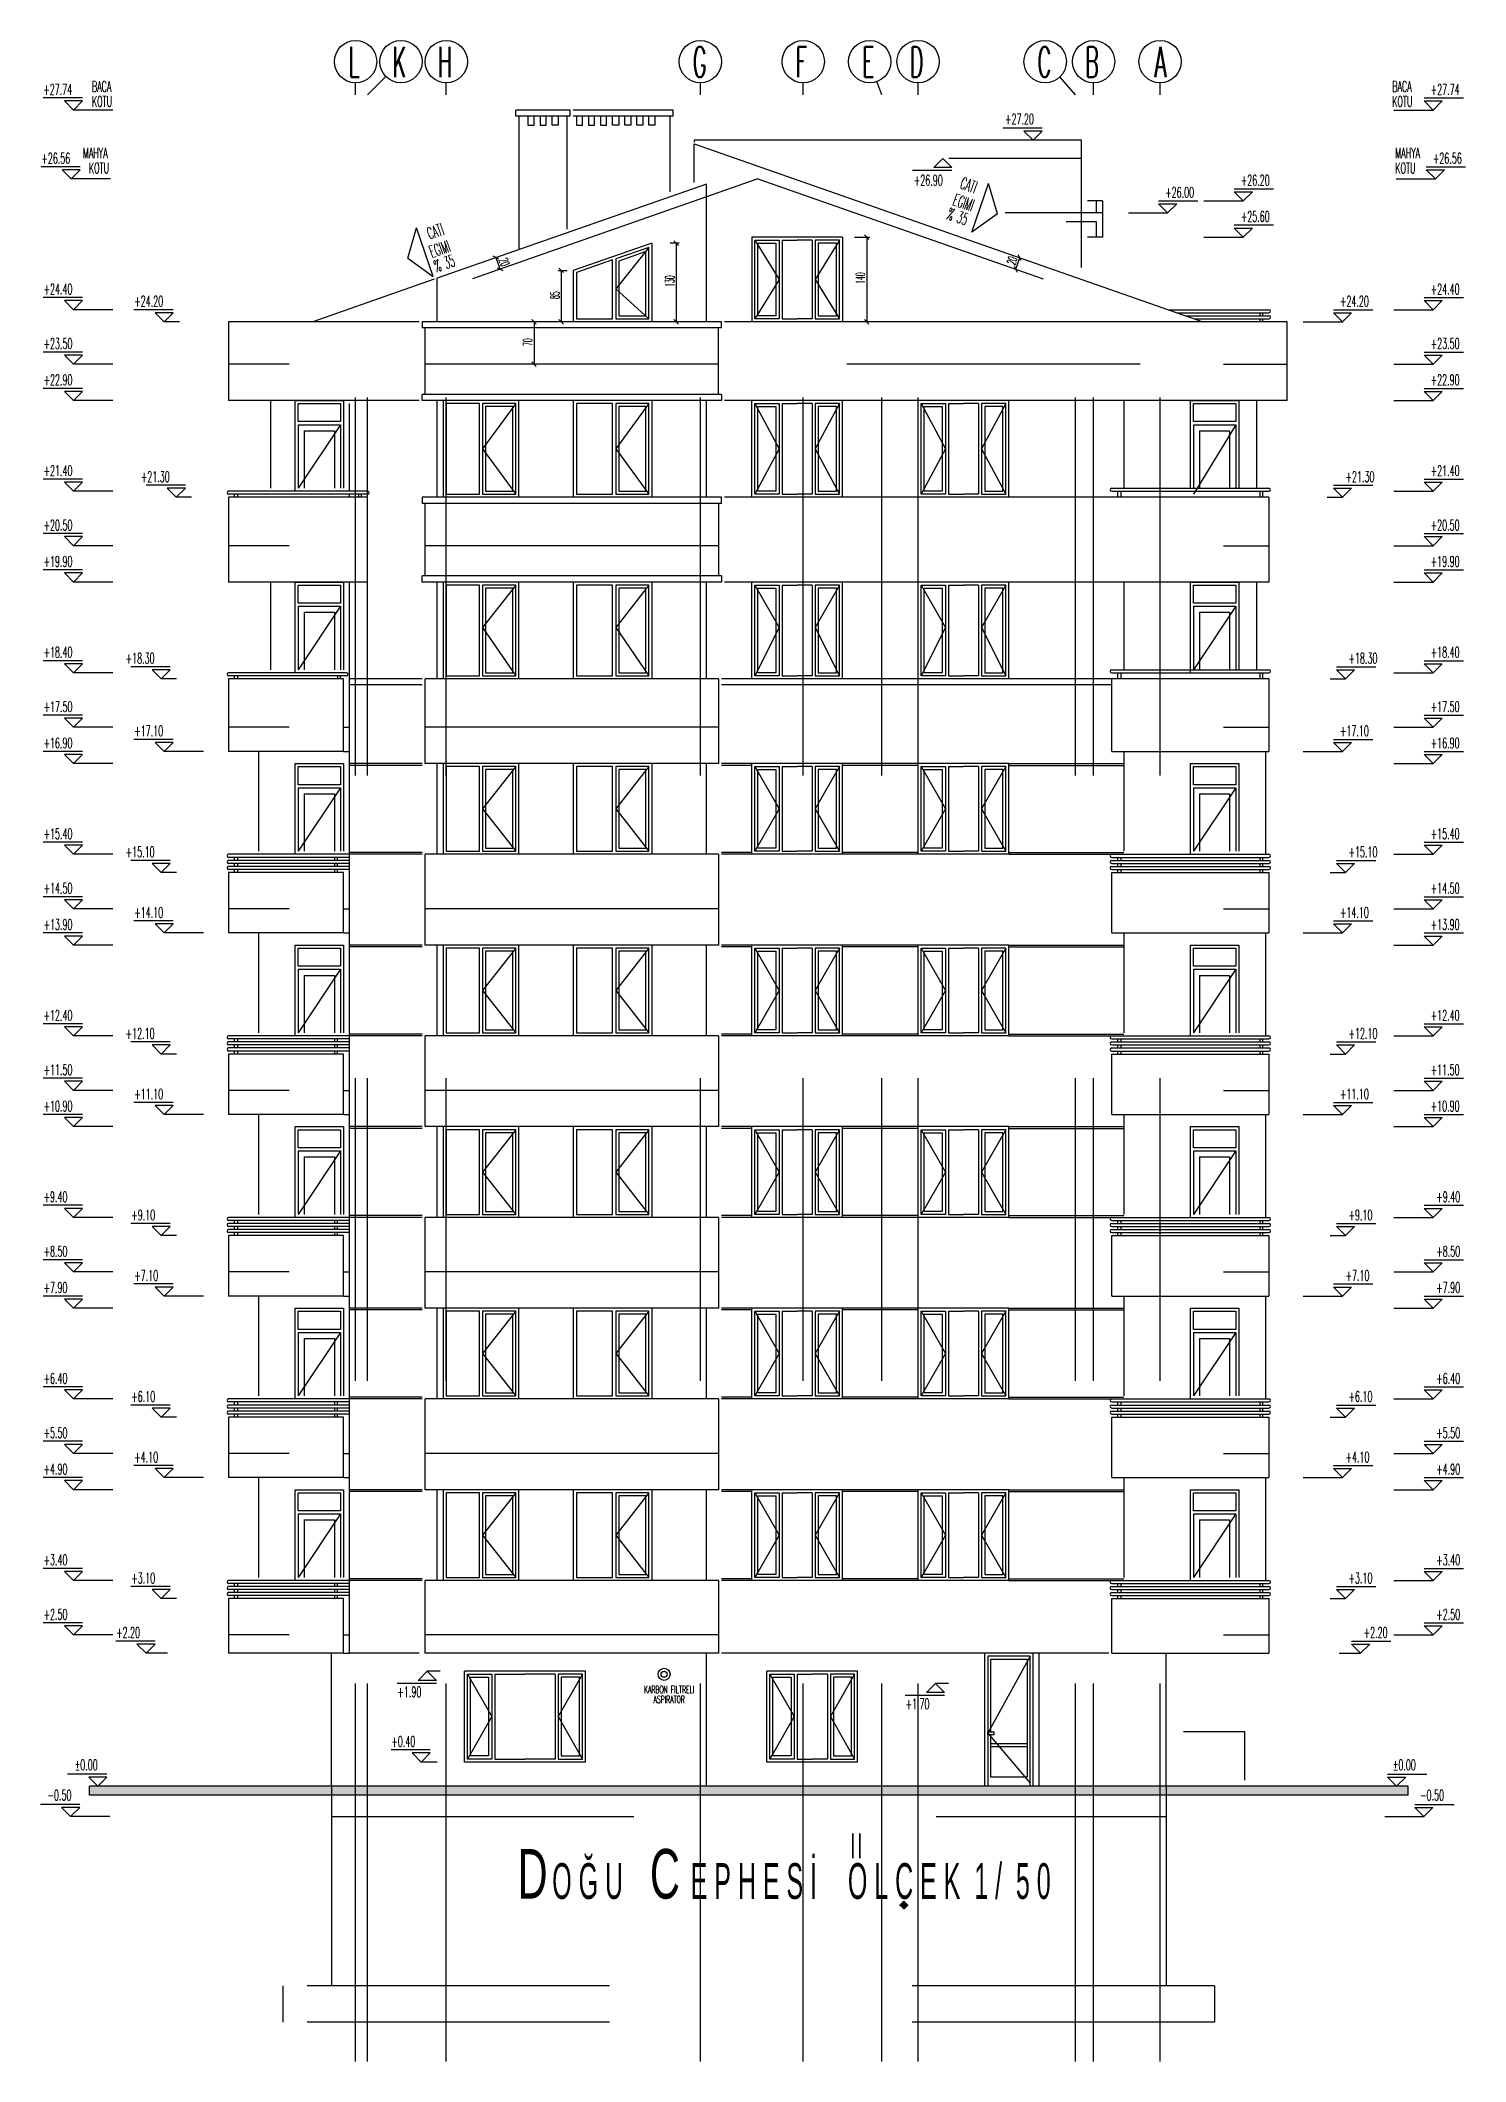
# Model space of a CAD drawing. Extents: x 78 to 306, y -397 to 18.
# Drawn here: x 280.779 to 281.25, y -396.95 to -396.282 of the extents above; entities that cross this region are included whole.
import ezdxf
from ezdxf.enums import TextEntityAlignment as Align

# ---------------------------------------------------------------- set-up
doc = ezdxf.new("R2010")
doc.units = 0
doc.header["$LTSCALE"] = 0.5
doc.header["$MEASUREMENT"] = 0
doc.linetypes.add('DASHDOT2', pattern=[0.5, 0.25, -0.125, 0, -0.125])
doc.linetypes.add('DOT2', pattern=[0.125, 0, -0.125])
doc.layers.get('0').update_dxf_attribs({"linetype": 'CONTINUOUS'})
for name, color, linetype in [('AKS', 5, 'DASHDOT2'), ('DUVAR', 6, 'CONTINUOUS'), ('IZDUSUM', 2, 'DOT2'), ('KAPI', 1, 'CONTINUOUS'), ('KOLON', 4, 'CONTINUOUS'), ('MERDIVEN', 3, 'CONTINUOUS'), ('OLCU', 31, 'CONTINUOUS'), ('TARAMA', 8, 'CONTINUOUS'), ('TEFRIS', 11, 'CONTINUOUS')]:
    doc.layers.add(name, color=color, linetype=linetype)
doc.styles.add('MİMARİ YAZI', font='arial.ttf')
doc.styles.add('OLCU', font='romans.shx', dxfattribs={"width": 0.6, "height": 0.125})
doc.styles.add('OLCUIC', font='ROMANS.SHX', dxfattribs={"width": 0.4, "height": 0.15})

msp = doc.modelspace()

# ---------------------------------------------------------------- texts
at = {"layer": 'KAPI', "ltscale": 1.4, "style": 'OLCU', "width": 0.5}
for s, rotation, p in [('CATI', 341, (281.08269, -396.33041)), ('%%% 35', 341, (281.07832, -396.34054)), ('EGIMI', 341, (281.08031, -396.3359)), ('CATI', 19, (280.90763, -396.34742)), ('CATI', 19, (280.90763, -396.34742)), ('EGIMI', 19, (280.90839, -396.35346)), ('EGIMI', 19, (280.90839, -396.35346)), ('%%% 35', 19, (280.90993, -396.35826)), ('%%% 35', 19, (280.90993, -396.35826))]:
    msp.add_text(s, height=0.004, rotation=rotation, dxfattribs=at).set_placement(p)
for s, p in [('KARBON FILTRELI', (280.98683, -396.8266)), ('ASPIRATOR', (280.98683, -396.82985))]:
    msp.add_text(s, height=0.0024, dxfattribs=at).set_placement(p, align=Align.MIDDLE)
at = {"layer": 'KAPI', "style": 'MİMARİ YAZI'}
for s, height, width, p in [('I', 0.00828, 0.5, (281.04673, -396.88243)), ('I', 0.00828, 0.5, (281.04907, -396.88243)), ('D', 0.01638, 0.6, (280.93671, -396.89569)), ('O Ğ U', 0.01183, 0.5, (280.94816, -396.8958)), ('C', 0.01638, 0.6, (280.98046, -396.89569)), ('E P H E S İ', 0.01183, 0.5, (280.99392, -396.8958)), ('O L C E K  1 /  5 0', 0.01183, 0.5, (281.04592, -396.8958))]:
    msp.add_text(s, height=height, dxfattribs=dict(at, width=width)).set_placement(p)
at = {"layer": 'KOLON', "style": 'OLCU', "width": 0.5}
for s, p in [('L', (280.88087, -396.29369)), ('K', (280.89539, -396.29369)), ('H', (280.91039, -396.29369)), ('G', (280.99463, -396.29369)), ('F', (281.02863, -396.29369)), ('E', (281.05063, -396.29369)), ('D', (281.06639, -396.29369)), ('C', (281.10863, -396.29369)), ('B', (281.12439, -396.29369)), ('A', (281.14734, -396.29369))]:
    msp.add_text(s, height=0.01, dxfattribs=at).set_placement(p)
at = {"layer": 'OLCU', "style": 'OLCU', "width": 0.55}
for s, p in [('+27.74', (280.77988, -396.29951)), ('BACA', (280.79597, -396.29851)), ('BACA', (281.2259, -396.29851)), ('+27.74', (281.2386, -396.29951)), ('KOTU', (280.79597, -396.30351)), ('KOTU', (281.2259, -396.30351)), ('+27.20', (281.09787, -396.30928)), ('MAHYA', (280.79295, -396.32051)), ('MAHYA', (281.2269, -396.32051)), ('+26.56', (280.77925, -396.32226)), ('KOTU', (280.79497, -396.32551)), ('KOTU', (281.2269, -396.32551)), ('+26.56', (281.23931, -396.32226)), ('+26.90', (281.06771, -396.32951)), ('+26.00', (281.15081, -396.33351)), ('+26.20', (281.17581, -396.32951)), ('+25.60', (281.17581, -396.34151)), ('+24.40', (280.77997, -396.36551)), ('+24.40', (281.2386, -396.36551)), ('+24.20', (280.80997, -396.36951)), ('+24.20', (281.2086, -396.36951)), ('+23.50', (280.77997, -396.38351)), ('+23.50', (281.2386, -396.38351)), ('+22.90', (280.77997, -396.39551)), ('+22.90', (281.2386, -396.39551)), ('+21.40', (280.77997, -396.42551)), ('+21.30', (280.81213, -396.42751)), ('+21.30', (281.21043, -396.42751)), ('+21.40', (281.2386, -396.42551)), ('+20.50', (280.77997, -396.44351)), ('+20.50', (281.2386, -396.44351)), ('+19.90', (280.77997, -396.45551)), ('+19.90', (281.2386, -396.45551)), ('+18.40', (280.77997, -396.48551)), ('+18.30', (280.80713, -396.48751)), ('+18.30', (281.21143, -396.48751)), ('+18.40', (281.2386, -396.48551)), ('+17.50', (280.77997, -396.50351)), ('+17.50', (281.2386, -396.50351)), ('+17.10', (280.80997, -396.51151)), ('+17.10', (281.2086, -396.51151)), ('+16.90', (280.77997, -396.51551)), ('+16.90', (281.2386, -396.51551)), ('+15.40', (280.77997, -396.54551)), ('+15.40', (281.2386, -396.54551)), ('+15.10', (280.80713, -396.55151)), ('+15.10', (281.21143, -396.55151)), ('+14.50', (280.77997, -396.56351)), ('+14.50', (281.2386, -396.56351)), ('+14.10', (280.80997, -396.57151)), ('+14.10', (281.2086, -396.57151)), ('+13.90', (280.77997, -396.57551)), ('+13.90', (281.2386, -396.57551)), ('+12.40', (280.77997, -396.60551)), ('+12.40', (281.2386, -396.60551)), ('+12.10', (280.80713, -396.61151)), ('+12.10', (281.21143, -396.61151)), ('+11.50', (280.77997, -396.62351)), ('+11.50', (281.2386, -396.62351)), ('+11.10', (280.80997, -396.63151)), ('+11.10', (281.2086, -396.63151)), ('+10.90', (280.77997, -396.63551)), ('+10.90', (281.2386, -396.63551)), ('+9.40', (280.77997, -396.66551)), ('+9.40', (281.24043, -396.66551)), ('+9.10', (280.80897, -396.67151)), ('+9.10', (281.21143, -396.67151)), ('+8.50', (280.77997, -396.68351)), ('+8.50', (281.24043, -396.68351)), ('+7.10', (280.80997, -396.69151)), ('+7.10', (281.21043, -396.69151)), ('+7.90', (280.77997, -396.69551)), ('+7.90', (281.24043, -396.69551)), ('+6.40', (280.77997, -396.72551)), ('+6.40', (281.24043, -396.72551)), ('+6.10', (280.80897, -396.73151)), ('+6.10', (281.21143, -396.73151)), ('+5.50', (280.77997, -396.74351)), ('+5.50', (281.24043, -396.74351)), ('+4.10', (280.80997, -396.75151)), ('+4.10', (281.21043, -396.75151)), ('+4.90', (280.77997, -396.75551)), ('+4.90', (281.24043, -396.75551)), ('+3.40', (280.77997, -396.78551)), ('+3.40', (281.24043, -396.78551)), ('+3.10', (280.80897, -396.79151)), ('+3.10', (281.21143, -396.79151)), ('+2.50', (280.77997, -396.80351)), ('+2.50', (281.24043, -396.80351)), ('+2.20', (280.80397, -396.80951)), ('+2.20', (281.21643, -396.80951)), ('+1.90', (280.89697, -396.82911)), ('+1.70', (281.06497, -396.83311)), ('+0.40', (280.89497, -396.84551)), ('±0.00', (280.79029, -396.85326)), ('±0.00', (281.2261, -396.85326)), ('-0.50', (280.78129, -396.86326)), ('-0.50', (281.2351, -396.86326))]:
    msp.add_text(s, height=0.0035, dxfattribs=at).set_placement(p)
at = {"layer": 'OLCU', "style": 'OLCUIC', "width": 0.4}
for rotation, p in [(289.29005, (280.93048, -396.35414)), (70.70995, (281.10116, -396.35598))]:
    msp.add_text('20', height=0.003, rotation=rotation, dxfattribs=at).set_placement(p)
at = {"layer": 'TARAMA', "style": 'OLCUIC', "width": 0.4}
for s, p in [('130', (280.98854, -396.36299)), ('140', (281.05154, -396.36199)), ('85', (280.95054, -396.36703)), ('70', (280.94154, -396.38253))]:
    msp.add_text(s, height=0.003, rotation=90, dxfattribs=at).set_placement(p)

# ---------------------------------------------------------------- hatches: boundary and pattern name
at = {"layer": 'KAPI', "ltscale": 1.4}
h = msp.add_hatch(color=256, dxfattribs=at)
h.dxf.hatch_style = 1
h.paths.add_polyline_path([(281.06444, -396.89941), (281.06586, -396.898), (281.06444, -396.89658), (281.06303, -396.898)])
at = {"layer": 'TEFRIS', "ltscale": 1.4}
msp.add_hatch(color=256, dxfattribs=at).paths.add_polyline_path([(281.23114, -396.86156), (281.23114, -396.85856), (280.79514, -396.85856), (280.79514, -396.86156)])

# ---------------------------------------------------------------- linework, layer by layer
at = {"color": 0, "linetype": 'ByBlock'}
for p, q in [((280.98989, -396.34931), (280.98839, -396.34781)), ((281.05289, -396.34731), (281.05139, -396.34581)), ((280.93053, -396.35383), (280.92862, -396.35291)), ((280.92994, -396.35669), (280.93185, -396.35761)), ((280.95189, -396.35831), (280.95039, -396.35681)), ((281.10093, -396.35619), (281.10185, -396.3581)), ((281.10317, -396.35433), (281.10225, -396.35241)), ((280.94289, -396.37531), (280.94139, -396.37381)), ((280.95039, -396.37381), (280.95189, -396.37531)), ((280.98839, -396.37381), (280.98989, -396.37531)), ((281.05139, -396.37381), (281.05289, -396.37531)), ((280.94139, -396.38781), (280.94289, -396.38931))]:
    msp.add_line(p, q, dxfattribs=at)
at = {"layer": 'AKS'}
for p, q in [((280.88314, -396.94956), (280.88314, -396.29556)), ((280.88714, -396.29956), (280.89319, -396.29351)), ((280.91314, -396.94956), (280.91314, -396.29556)), ((280.99714, -396.94956), (280.99714, -396.29556)), ((281.03114, -396.94956), (281.03114, -396.29556)), ((281.05714, -396.29956), (281.05547, -396.29516)), ((281.06914, -396.94956), (281.06914, -396.29556)), ((281.12114, -396.29956), (281.11604, -396.29356)), ((281.12714, -396.94956), (281.12714, -396.29556)), ((281.14914, -396.94956), (281.14914, -396.29556)), ((280.88714, -396.94956), (280.88714, -396.29956)), ((281.05714, -396.94956), (281.05714, -396.29956)), ((281.12114, -396.94956), (281.12114, -396.29956))]:
    msp.add_line(p, q, dxfattribs=at)
at = {"layer": 'DUVAR'}
for p, q in [((280.99514, -396.31572), (281.16325, -396.37456)), ((280.99514, -396.32856), (280.99514, -396.31572)), ((281.04414, -396.34656), (281.01414, -396.34656)), ((281.01414, -396.34656), (281.01414, -396.37456)), ((281.04414, -396.34656), (281.04414, -396.37456)), ((281.19114, -396.37456), (281.00514, -396.37456)), ((281.19114, -396.40056), (281.19114, -396.37456)), ((280.91014, -396.43256), (280.91014, -396.40056)), ((281.19114, -396.40056), (281.00514, -396.40056)), ((281.01414, -396.43256), (281.01414, -396.40056)), ((281.04414, -396.40056), (281.01414, -396.40056)), ((281.04414, -396.43256), (281.04414, -396.40056)), ((281.06914, -396.43256), (281.06914, -396.40056)), ((281.09914, -396.40056), (281.06914, -396.40056)), ((281.09914, -396.43256), (281.09914, -396.40056)), ((281.13714, -396.40056), (281.13714, -396.42956)), ((281.18514, -396.43256), (281.00514, -396.43256)), ((281.18514, -396.43256), (281.18514, -396.46056)), ((280.91014, -396.49256), (280.91014, -396.46056)), ((281.18514, -396.46056), (281.00514, -396.46056)), ((281.01414, -396.49256), (281.01414, -396.46056)), ((281.04414, -396.49256), (281.04414, -396.46056)), ((281.06914, -396.49256), (281.06914, -396.46056)), ((281.09914, -396.49256), (281.09914, -396.46056)), ((281.13714, -396.46056), (281.13714, -396.48956)), ((280.90514, -396.49256), (280.88114, -396.49256)), ((280.90514, -396.49456), (280.88114, -396.49456)), ((281.18514, -396.49256), (281.00414, -396.49256)), ((281.13314, -396.49456), (281.00414, -396.49456)), ((281.04414, -396.49256), (281.01414, -396.49256)), ((281.09914, -396.49256), (281.06914, -396.49256)), ((281.13314, -396.51656), (281.13314, -396.49256)), ((281.18514, -396.49256), (281.18514, -396.51656)), ((281.13314, -396.51656), (281.18514, -396.51656)), ((281.13714, -396.51656), (281.13714, -396.54956)), ((280.91014, -396.55056), (280.91014, -396.52056)), ((281.01414, -396.55056), (281.01414, -396.52056)), ((281.04414, -396.52056), (281.01414, -396.52056)), ((281.04414, -396.55056), (281.04414, -396.52056)), ((281.06914, -396.55056), (281.06914, -396.52056)), ((281.09914, -396.52056), (281.06914, -396.52056)), ((281.09914, -396.55056), (281.09914, -396.52056)), ((281.04414, -396.55056), (281.01414, -396.55056)), ((281.09914, -396.55056), (281.06914, -396.55056)), ((281.13314, -396.55656), (281.18514, -396.55656)), ((281.13314, -396.57656), (281.13314, -396.55656)), ((281.18514, -396.55656), (281.18514, -396.57656)), ((281.13314, -396.57656), (281.18514, -396.57656)), ((281.13714, -396.57656), (281.13714, -396.60956)), ((280.91014, -396.61056), (280.91014, -396.58056)), ((281.01414, -396.61056), (281.01414, -396.58056)), ((281.04414, -396.58056), (281.01414, -396.58056)), ((281.04414, -396.61056), (281.04414, -396.58056)), ((281.06914, -396.61056), (281.06914, -396.58056)), ((281.09914, -396.58056), (281.06914, -396.58056)), ((281.09914, -396.61056), (281.09914, -396.58056)), ((281.04414, -396.61056), (281.01414, -396.61056)), ((281.09914, -396.61056), (281.06914, -396.61056)), ((281.13314, -396.61656), (281.18514, -396.61656)), ((281.13314, -396.63656), (281.13314, -396.61656)), ((281.18514, -396.61656), (281.18514, -396.63656)), ((281.13314, -396.63656), (281.18514, -396.63656)), ((281.13714, -396.63656), (281.13714, -396.66956)), ((280.91014, -396.67056), (280.91014, -396.64056)), ((281.01414, -396.67056), (281.01414, -396.64056)), ((281.04414, -396.64056), (281.01414, -396.64056)), ((281.04414, -396.67056), (281.04414, -396.64056)), ((281.06914, -396.67056), (281.06914, -396.64056)), ((281.09914, -396.64056), (281.06914, -396.64056)), ((281.09914, -396.67056), (281.09914, -396.64056)), ((281.04414, -396.67056), (281.01414, -396.67056)), ((281.09914, -396.67056), (281.06914, -396.67056)), ((281.13314, -396.67656), (281.18514, -396.67656)), ((281.13314, -396.69656), (281.13314, -396.67656)), ((281.18514, -396.67656), (281.18514, -396.69656)), ((281.13314, -396.69656), (281.18514, -396.69656)), ((281.13714, -396.69656), (281.13714, -396.72956)), ((280.91014, -396.73056), (280.91014, -396.70056)), ((281.01414, -396.73056), (281.01414, -396.70056)), ((281.04414, -396.70056), (281.01414, -396.70056)), ((281.04414, -396.73056), (281.04414, -396.70056)), ((281.06914, -396.73056), (281.06914, -396.70056)), ((281.09914, -396.70056), (281.06914, -396.70056)), ((281.09914, -396.73056), (281.09914, -396.70056)), ((281.04414, -396.73056), (281.01414, -396.73056)), ((281.09914, -396.73056), (281.06914, -396.73056)), ((281.13314, -396.73656), (281.18514, -396.73656)), ((281.13314, -396.75656), (281.13314, -396.73656)), ((281.18514, -396.73656), (281.18514, -396.75656)), ((281.13314, -396.75656), (281.18514, -396.75656)), ((281.13714, -396.75656), (281.13714, -396.78956)), ((280.91014, -396.79056), (280.91014, -396.76056)), ((281.01414, -396.79056), (281.01414, -396.76056)), ((281.04414, -396.76056), (281.01414, -396.76056)), ((281.04414, -396.79056), (281.04414, -396.76056)), ((281.06914, -396.79056), (281.06914, -396.76056)), ((281.09914, -396.76056), (281.06914, -396.76056)), ((281.09914, -396.79056), (281.09914, -396.76056)), ((280.93714, -396.77756), (280.93714, -396.77356)), ((281.04414, -396.79056), (281.01414, -396.79056)), ((281.09914, -396.79056), (281.06914, -396.79056)), ((281.13314, -396.79656), (281.18514, -396.79656)), ((281.13314, -396.81456), (281.13314, -396.79656)), ((281.18514, -396.79656), (281.18514, -396.81456)), ((281.13214, -396.81456), (281.00414, -396.81456)), ((281.13314, -396.81456), (281.18514, -396.81456))]:
    msp.add_line(p, q, dxfattribs=at)
at = {"layer": 'IZDUSUM', "ltscale": 0.5}
for p, q in [((281.12314, -396.32056), (281.07932, -396.32056)), ((281.01614, -396.32731), (280.84114, -396.38856)), ((281.01614, -396.32731), (281.19114, -396.38856)), ((281.12814, -396.33856), (281.12814, -396.33456)), ((281.13014, -396.33856), (281.09796, -396.33856)), ((281.12814, -396.34156), (281.11808, -396.34156)), ((281.12814, -396.34656), (281.12814, -396.34156)), ((280.98014, -396.34996), (280.96914, -396.36367)), ((281.01514, -396.34756), (281.02314, -396.36056)), ((281.04314, -396.34756), (281.03514, -396.36056)), ((280.96914, -396.36367), (280.98014, -396.37356)), ((281.02314, -396.36056), (281.01514, -396.37356)), ((281.03514, -396.36056), (281.04314, -396.37356)), ((280.86114, -396.38856), (280.84114, -396.38856)), ((281.00314, -396.38856), (280.90614, -396.38856)), ((281.14256, -396.38856), (281.04556, -396.38856)), ((281.17014, -396.38856), (281.19114, -396.38856)), ((280.93614, -396.40156), (280.92514, -396.41656)), ((280.98014, -396.40156), (280.96914, -396.41656)), ((281.01514, -396.40156), (281.02314, -396.41656)), ((281.04314, -396.40156), (281.03514, -396.41656)), ((281.07014, -396.40156), (281.07814, -396.41656)), ((281.09814, -396.40156), (281.09014, -396.41656)), ((280.92514, -396.41656), (280.93614, -396.43156)), ((280.96914, -396.41656), (280.98014, -396.43156)), ((281.02314, -396.41656), (281.01514, -396.43156)), ((281.03514, -396.41656), (281.04314, -396.43156)), ((281.07814, -396.41656), (281.07014, -396.43156)), ((281.09014, -396.41656), (281.09814, -396.43156)), ((280.86114, -396.44856), (280.84114, -396.44856)), ((281.00314, -396.44856), (280.90614, -396.44856)), ((281.17014, -396.44856), (281.18514, -396.44856)), ((280.93614, -396.46156), (280.92514, -396.47556)), ((280.98014, -396.46156), (280.96914, -396.47556)), ((281.01514, -396.46156), (281.02314, -396.47556)), ((281.04314, -396.46156), (281.03514, -396.47556)), ((281.07014, -396.46156), (281.07814, -396.47556)), ((281.09814, -396.46156), (281.09014, -396.47556)), ((280.92514, -396.47556), (280.93614, -396.49156)), ((280.96914, -396.47556), (280.98014, -396.49156)), ((281.02314, -396.47556), (281.01514, -396.49156)), ((281.03514, -396.47556), (281.04314, -396.49156)), ((281.07814, -396.47556), (281.07014, -396.49156)), ((281.09014, -396.47556), (281.09814, -396.49156)), ((280.86114, -396.50856), (280.84114, -396.50856)), ((281.00314, -396.50856), (280.90614, -396.50856)), ((281.17014, -396.50856), (281.18514, -396.50856)), ((280.93614, -396.52156), (280.92514, -396.53556)), ((280.98014, -396.52156), (280.96914, -396.53556)), ((281.01514, -396.52156), (281.02314, -396.53556)), ((281.04314, -396.52156), (281.03514, -396.53556)), ((281.07014, -396.52156), (281.07814, -396.53556)), ((281.09814, -396.52156), (281.09014, -396.53556)), ((280.92514, -396.53556), (280.93614, -396.54956)), ((280.96914, -396.53556), (280.98014, -396.54956)), ((281.02314, -396.53556), (281.01514, -396.54956)), ((281.03514, -396.53556), (281.04314, -396.54956)), ((281.07814, -396.53556), (281.07014, -396.54956)), ((281.09014, -396.53556), (281.09814, -396.54956)), ((280.86114, -396.56856), (280.84114, -396.56856)), ((281.00314, -396.56856), (280.90614, -396.56856)), ((281.17014, -396.56856), (281.18514, -396.56856)), ((280.93614, -396.58156), (280.92514, -396.59556)), ((280.98014, -396.58156), (280.96914, -396.59556)), ((281.01514, -396.58156), (281.02314, -396.59556)), ((281.04314, -396.58156), (281.03514, -396.59556)), ((281.07014, -396.58156), (281.07814, -396.59556)), ((281.09814, -396.58156), (281.09014, -396.59556)), ((280.92514, -396.59556), (280.93614, -396.60956)), ((280.96914, -396.59556), (280.98014, -396.60956)), ((281.02314, -396.59556), (281.01514, -396.60956)), ((281.03514, -396.59556), (281.04314, -396.60956)), ((281.07814, -396.59556), (281.07014, -396.60956)), ((281.09014, -396.59556), (281.09814, -396.60956)), ((280.86114, -396.62856), (280.84114, -396.62856)), ((281.00314, -396.62856), (280.90614, -396.62856)), ((281.17014, -396.62856), (281.18514, -396.62856)), ((280.93614, -396.64156), (280.92514, -396.65556)), ((280.98014, -396.64156), (280.96914, -396.65556)), ((281.01514, -396.64156), (281.02314, -396.65556)), ((281.04314, -396.64156), (281.03514, -396.65556)), ((281.07014, -396.64156), (281.07814, -396.65556)), ((281.09814, -396.64156), (281.09014, -396.65556)), ((280.92514, -396.65556), (280.93614, -396.66956)), ((280.96914, -396.65556), (280.98014, -396.66956)), ((281.02314, -396.65556), (281.01514, -396.66956)), ((281.03514, -396.65556), (281.04314, -396.66956)), ((281.07814, -396.65556), (281.07014, -396.66956)), ((281.09014, -396.65556), (281.09814, -396.66956)), ((280.86114, -396.68856), (280.84114, -396.68856)), ((281.00314, -396.68856), (280.90614, -396.68856)), ((281.17014, -396.68856), (281.18514, -396.68856)), ((280.93614, -396.70156), (280.92514, -396.71556)), ((280.98014, -396.70156), (280.96914, -396.71556)), ((281.01514, -396.70156), (281.02314, -396.71556)), ((281.04314, -396.70156), (281.03514, -396.71556)), ((281.07014, -396.70156), (281.07814, -396.71556)), ((281.09814, -396.70156), (281.09014, -396.71556)), ((280.92514, -396.71556), (280.93614, -396.72956)), ((280.96914, -396.71556), (280.98014, -396.72956)), ((281.02314, -396.71556), (281.01514, -396.72956)), ((281.03514, -396.71556), (281.04314, -396.72956)), ((281.07814, -396.71556), (281.07014, -396.72956)), ((281.09014, -396.71556), (281.09814, -396.72956)), ((280.86114, -396.74856), (280.84114, -396.74856)), ((281.00314, -396.74856), (280.90614, -396.74856)), ((281.17014, -396.74856), (281.18514, -396.74856)), ((280.93614, -396.76156), (280.92514, -396.77556)), ((280.98014, -396.76156), (280.96914, -396.77556)), ((281.01514, -396.76156), (281.02314, -396.77556)), ((281.04314, -396.76156), (281.03514, -396.77556)), ((281.07014, -396.76156), (281.07814, -396.77556)), ((281.09814, -396.76156), (281.09014, -396.77556)), ((280.92514, -396.77556), (280.93614, -396.78956)), ((280.96914, -396.77556), (280.98014, -396.78956)), ((281.02314, -396.77556), (281.01514, -396.78956)), ((281.03514, -396.77556), (281.04314, -396.78956)), ((281.07814, -396.77556), (281.07014, -396.78956)), ((281.09014, -396.77556), (281.09814, -396.78956)), ((280.86114, -396.80856), (280.84114, -396.80856)), ((281.00314, -396.80856), (280.90614, -396.80856)), ((281.17014, -396.80856), (281.18514, -396.80856)), ((281.10614, -396.81556), (281.09214, -396.84106)), ((280.92014, -396.82156), (280.92814, -396.83556)), ((280.95814, -396.82156), (280.95014, -396.83556)), ((281.02014, -396.82156), (281.02814, -396.83556)), ((281.04814, -396.82156), (281.04014, -396.83556)), ((280.92814, -396.83556), (280.92014, -396.84956)), ((280.95014, -396.83556), (280.95814, -396.84956)), ((281.02814, -396.83556), (281.02014, -396.84956)), ((281.04014, -396.83556), (281.04814, -396.84956)), ((281.09214, -396.84106), (281.10614, -396.85756)), ((280.87514, -396.85856), (280.87514, -396.92456)), ((281.15114, -396.85856), (281.15114, -396.92456)), ((280.87514, -396.86856), (281.15114, -396.86856)), ((281.16714, -396.92456), (280.85914, -396.92456)), ((280.85914, -396.92456), (280.85914, -396.93656)), ((281.16714, -396.92456), (281.16714, -396.93656)), ((281.16714, -396.93656), (280.85914, -396.93656))]:
    msp.add_line(p, q, dxfattribs=at)
at = {"layer": 'IZDUSUM', "ltscale": 0.4}
for p, q in [((280.87814, -396.40856), (280.86415, -396.42956)), ((281.17414, -396.40856), (281.16015, -396.43156)), ((280.87814, -396.46856), (280.86415, -396.48956)), ((281.17414, -396.46856), (281.16015, -396.48956)), ((280.87814, -396.52856), (280.86415, -396.54956)), ((281.17414, -396.52856), (281.16015, -396.54956)), ((280.87814, -396.58856), (280.86415, -396.60956)), ((281.17414, -396.58856), (281.16015, -396.60956)), ((280.87814, -396.64856), (280.86415, -396.66956)), ((281.17414, -396.64856), (281.16015, -396.66956)), ((280.87814, -396.70856), (280.86415, -396.72956)), ((281.17414, -396.70856), (281.16015, -396.72956)), ((280.87814, -396.76856), (280.86415, -396.78956)), ((281.17414, -396.76856), (281.16015, -396.78956))]:
    msp.add_line(p, q, dxfattribs=at)
at = {"layer": 'KAPI', "ltscale": 1.4}
for p, q in [((280.95414, -396.30456), (280.93614, -396.30456)), ((280.93614, -396.30656), (280.93614, -396.30456)), ((280.95414, -396.30656), (280.93614, -396.30656)), ((280.93714, -396.30656), (280.93714, -396.35072)), ((280.94014, -396.30656), (280.94014, -396.30956)), ((280.94014, -396.30956), (280.94214, -396.30956)), ((280.94214, -396.30956), (280.94214, -396.30656)), ((280.94414, -396.30656), (280.94414, -396.30956)), ((280.94414, -396.30956), (280.94614, -396.30956)), ((280.94614, -396.30956), (280.94614, -396.30656)), ((280.94814, -396.30956), (280.94814, -396.30656)), ((280.95014, -396.30956), (280.94814, -396.30956)), ((280.95014, -396.30656), (280.95014, -396.30956)), ((280.95314, -396.3439), (280.95314, -396.30656)), ((280.95414, -396.30656), (280.95414, -396.30456)), ((281.12314, -396.31456), (280.99514, -396.31456)), ((281.12314, -396.35656), (281.12314, -396.31456)), ((281.08689, -396.34496), (281.09243, -396.32889)), ((281.09533, -396.33888), (281.09243, -396.32889)), ((280.90041, -396.35354), (280.90332, -396.34355)), ((280.90041, -396.35354), (280.90332, -396.34355)), ((280.90885, -396.35962), (280.90332, -396.34355)), ((280.90885, -396.35962), (280.90332, -396.34355)), ((281.09533, -396.33888), (281.08689, -396.34496)), ((280.98014, -396.34996), (280.96914, -396.35377)), ((280.98014, -396.37356), (280.98014, -396.34996)), ((281.01514, -396.34756), (281.02314, -396.34756)), ((281.01514, -396.37356), (281.01514, -396.34756)), ((281.01614, -396.34856), (281.02214, -396.34856)), ((281.01614, -396.37256), (281.01614, -396.34856)), ((281.02214, -396.34856), (281.02214, -396.37256)), ((281.02314, -396.34756), (281.02314, -396.37356)), ((281.02414, -396.34756), (281.02914, -396.34756)), ((281.02414, -396.34756), (281.02414, -396.37356)), ((281.03414, -396.34756), (281.02914, -396.34756)), ((281.03414, -396.34756), (281.03414, -396.37356)), ((281.04314, -396.34756), (281.03514, -396.34756)), ((281.03514, -396.34756), (281.03514, -396.37356)), ((281.04214, -396.34856), (281.03614, -396.34856)), ((281.03614, -396.34856), (281.03614, -396.37256)), ((281.04214, -396.37256), (281.04214, -396.34856)), ((281.04314, -396.37356), (281.04314, -396.34756)), ((280.90041, -396.35354), (280.90885, -396.35962)), ((280.90041, -396.35354), (280.90885, -396.35962)), ((280.96814, -396.35412), (280.95614, -396.35827)), ((280.96814, -396.37356), (280.96814, -396.35412)), ((280.96914, -396.35377), (280.96914, -396.37356)), ((280.97914, -396.35137), (280.97014, -396.35448)), ((280.97014, -396.35448), (280.97014, -396.37256)), ((280.97914, -396.37256), (280.97914, -396.35137)), ((280.95614, -396.35827), (280.95614, -396.37356)), ((280.95614, -396.37356), (280.96814, -396.37356)), ((280.96914, -396.37356), (280.98014, -396.37356)), ((280.97014, -396.37256), (280.97914, -396.37256)), ((281.02314, -396.37356), (281.01514, -396.37356)), ((281.02214, -396.37256), (281.01614, -396.37256)), ((281.02414, -396.37356), (281.02914, -396.37356)), ((281.03414, -396.37356), (281.02914, -396.37356)), ((281.03514, -396.37356), (281.04314, -396.37356)), ((281.03614, -396.37256), (281.04214, -396.37256)), ((280.91214, -396.40056), (280.91214, -396.43256)), ((280.92414, -396.40156), (280.91314, -396.40156)), ((280.91314, -396.40156), (280.91314, -396.43156)), ((280.92414, -396.43156), (280.92414, -396.40156)), ((280.93614, -396.40156), (280.92514, -396.40156)), ((280.92514, -396.40156), (280.92514, -396.43156)), ((280.93514, -396.40256), (280.92614, -396.40256)), ((280.92614, -396.40256), (280.92614, -396.43056)), ((280.93514, -396.43056), (280.93514, -396.40256)), ((280.93614, -396.43156), (280.93614, -396.40156)), ((280.96814, -396.40156), (280.95614, -396.40156)), ((280.95614, -396.40156), (280.95614, -396.43156)), ((280.96814, -396.43156), (280.96814, -396.40156)), ((280.98014, -396.40156), (280.96914, -396.40156)), ((280.96914, -396.40156), (280.96914, -396.43156)), ((280.97914, -396.40256), (280.97014, -396.40256)), ((280.97014, -396.40256), (280.97014, -396.43056)), ((280.97914, -396.43056), (280.97914, -396.40256)), ((280.98014, -396.43156), (280.98014, -396.40156)), ((281.01514, -396.40156), (281.02314, -396.40156)), ((281.01514, -396.43156), (281.01514, -396.40156)), ((281.01614, -396.40256), (281.02214, -396.40256)), ((281.01614, -396.43056), (281.01614, -396.40256)), ((281.02214, -396.40256), (281.02214, -396.43056)), ((281.02314, -396.40156), (281.02314, -396.43156)), ((281.02414, -396.40156), (281.02914, -396.40156)), ((281.02414, -396.40156), (281.02414, -396.43156)), ((281.03414, -396.40156), (281.02914, -396.40156)), ((281.03414, -396.40156), (281.03414, -396.43156)), ((281.04314, -396.40156), (281.03514, -396.40156)), ((281.03514, -396.40156), (281.03514, -396.43156)), ((281.04214, -396.40256), (281.03614, -396.40256)), ((281.03614, -396.40256), (281.03614, -396.43056)), ((281.04214, -396.43056), (281.04214, -396.40256)), ((281.04314, -396.43156), (281.04314, -396.40156)), ((281.07014, -396.40156), (281.07814, -396.40156)), ((281.07014, -396.43156), (281.07014, -396.40156)), ((281.07114, -396.40256), (281.07714, -396.40256)), ((281.07114, -396.43056), (281.07114, -396.40256)), ((281.07714, -396.40256), (281.07714, -396.43056)), ((281.07814, -396.40156), (281.07814, -396.43156)), ((281.07914, -396.40156), (281.08414, -396.40156)), ((281.07914, -396.40156), (281.07914, -396.43156)), ((281.08914, -396.40156), (281.08414, -396.40156)), ((281.08914, -396.40156), (281.08914, -396.43156)), ((281.09814, -396.40156), (281.09014, -396.40156)), ((281.09014, -396.40156), (281.09014, -396.43156)), ((281.09714, -396.40256), (281.09114, -396.40256)), ((281.09114, -396.40256), (281.09114, -396.43056)), ((281.09714, -396.43056), (281.09714, -396.40256)), ((281.09814, -396.43156), (281.09814, -396.40156)), ((281.15915, -396.42956), (281.15915, -396.40056)), ((281.15915, -396.40056), (281.17514, -396.40056)), ((281.16015, -396.40156), (281.17414, -396.40156)), ((281.16015, -396.40756), (281.16015, -396.40156)), ((281.17414, -396.40156), (281.17414, -396.40756)), ((281.17514, -396.40056), (281.17514, -396.42956)), ((281.18114, -396.42956), (281.18114, -396.40056)), ((281.17414, -396.40756), (281.16015, -396.40756)), ((281.16015, -396.40856), (281.17414, -396.40856)), ((281.16015, -396.40856), (281.16015, -396.42956)), ((281.16215, -396.41056), (281.17214, -396.41056)), ((281.16215, -396.41056), (281.16215, -396.42956)), ((281.17214, -396.41056), (281.17214, -396.42956)), ((281.17414, -396.40856), (281.17414, -396.42956)), ((280.88714, -396.43056), (280.84114, -396.43056)), ((280.92614, -396.43056), (280.93514, -396.43056)), ((280.97014, -396.43056), (280.97914, -396.43056)), ((281.02214, -396.43056), (281.01614, -396.43056)), ((281.03614, -396.43056), (281.04214, -396.43056)), ((281.07714, -396.43056), (281.07114, -396.43056)), ((281.09114, -396.43056), (281.09714, -396.43056)), ((281.13314, -396.42956), (281.18514, -396.42956)), ((281.13314, -396.43056), (281.18514, -396.43056)), ((281.13514, -396.43256), (281.13514, -396.43056)), ((281.13614, -396.43056), (281.13614, -396.43256)), ((281.18214, -396.43056), (281.18214, -396.43256)), ((281.18314, -396.43256), (281.18314, -396.43056)), ((280.88714, -396.43156), (280.84114, -396.43156)), ((280.84314, -396.43256), (280.84314, -396.43156)), ((280.84414, -396.43156), (280.84414, -396.43256)), ((280.88414, -396.43156), (280.88414, -396.43256)), ((280.88514, -396.43256), (280.88514, -396.43156)), ((280.91314, -396.43156), (280.92414, -396.43156)), ((280.92514, -396.43156), (280.93614, -396.43156)), ((280.95614, -396.43156), (280.96814, -396.43156)), ((280.96914, -396.43156), (280.98014, -396.43156)), ((281.02314, -396.43156), (281.01514, -396.43156)), ((281.02414, -396.43156), (281.02914, -396.43156)), ((281.03414, -396.43156), (281.02914, -396.43156)), ((281.03514, -396.43156), (281.04314, -396.43156)), ((281.07814, -396.43156), (281.07014, -396.43156)), ((281.07914, -396.43156), (281.08414, -396.43156)), ((281.08914, -396.43156), (281.08414, -396.43156)), ((281.09014, -396.43156), (281.09814, -396.43156)), ((280.91214, -396.46056), (280.91214, -396.49256)), ((280.92414, -396.46156), (280.91314, -396.46156)), ((280.91314, -396.46156), (280.91314, -396.49156)), ((280.92414, -396.49156), (280.92414, -396.46156)), ((280.93614, -396.46156), (280.92514, -396.46156)), ((280.92514, -396.46156), (280.92514, -396.49156)), ((280.93514, -396.46256), (280.92614, -396.46256)), ((280.92614, -396.46256), (280.92614, -396.49056)), ((280.93514, -396.49056), (280.93514, -396.46256)), ((280.93614, -396.49156), (280.93614, -396.46156)), ((280.96814, -396.46156), (280.95614, -396.46156)), ((280.95614, -396.46156), (280.95614, -396.49156)), ((280.96814, -396.49156), (280.96814, -396.46156)), ((280.98014, -396.46156), (280.96914, -396.46156)), ((280.96914, -396.46156), (280.96914, -396.49156)), ((280.97914, -396.46256), (280.97014, -396.46256)), ((280.97014, -396.46256), (280.97014, -396.49056)), ((280.97914, -396.49056), (280.97914, -396.46256)), ((280.98014, -396.49156), (280.98014, -396.46156)), ((281.01514, -396.46156), (281.02314, -396.46156)), ((281.01514, -396.49156), (281.01514, -396.46156)), ((281.01614, -396.46256), (281.02214, -396.46256)), ((281.01614, -396.49056), (281.01614, -396.46256)), ((281.02214, -396.46256), (281.02214, -396.49056)), ((281.02314, -396.46156), (281.02314, -396.49156)), ((281.02414, -396.46156), (281.02914, -396.46156)), ((281.02414, -396.46156), (281.02414, -396.49156)), ((281.03414, -396.46156), (281.02914, -396.46156)), ((281.03414, -396.46156), (281.03414, -396.49156)), ((281.04314, -396.46156), (281.03514, -396.46156)), ((281.03514, -396.46156), (281.03514, -396.49156)), ((281.04214, -396.46256), (281.03614, -396.46256)), ((281.03614, -396.46256), (281.03614, -396.49056)), ((281.04214, -396.49056), (281.04214, -396.46256)), ((281.04314, -396.49156), (281.04314, -396.46156)), ((281.07014, -396.46156), (281.07814, -396.46156)), ((281.07014, -396.49156), (281.07014, -396.46156)), ((281.07114, -396.46256), (281.07714, -396.46256)), ((281.07114, -396.49056), (281.07114, -396.46256)), ((281.07714, -396.46256), (281.07714, -396.49056)), ((281.07814, -396.46156), (281.07814, -396.49156)), ((281.07914, -396.46156), (281.08414, -396.46156)), ((281.07914, -396.46156), (281.07914, -396.49156)), ((281.08914, -396.46156), (281.08414, -396.46156)), ((281.08914, -396.46156), (281.08914, -396.49156)), ((281.09814, -396.46156), (281.09014, -396.46156)), ((281.09014, -396.46156), (281.09014, -396.49156)), ((281.09714, -396.46256), (281.09114, -396.46256)), ((281.09114, -396.46256), (281.09114, -396.49056)), ((281.09714, -396.49056), (281.09714, -396.46256)), ((281.09814, -396.49156), (281.09814, -396.46156)), ((281.15915, -396.46056), (281.17514, -396.46056)), ((281.15915, -396.49056), (281.15915, -396.46056)), ((281.15915, -396.46056), (281.17514, -396.46056)), ((281.16015, -396.46156), (281.17414, -396.46156)), ((281.16015, -396.46756), (281.16015, -396.46156)), ((281.17414, -396.46156), (281.17414, -396.46756)), ((281.17514, -396.46056), (281.17514, -396.48956)), ((281.18114, -396.48956), (281.18114, -396.46056)), ((281.17414, -396.46756), (281.16015, -396.46756)), ((281.16015, -396.46856), (281.17414, -396.46856)), ((281.16015, -396.46856), (281.16015, -396.48956)), ((281.16215, -396.47056), (281.17214, -396.47056)), ((281.16215, -396.47056), (281.16215, -396.48956)), ((281.17214, -396.47056), (281.17214, -396.48956)), ((281.17414, -396.46856), (281.17414, -396.48956)), ((280.88014, -396.49056), (280.84114, -396.49056)), ((280.92614, -396.49056), (280.93514, -396.49056)), ((280.97014, -396.49056), (280.97914, -396.49056)), ((281.02214, -396.49056), (281.01614, -396.49056)), ((281.03614, -396.49056), (281.04214, -396.49056)), ((281.07714, -396.49056), (281.07114, -396.49056)), ((281.09114, -396.49056), (281.09714, -396.49056)), ((281.13314, -396.48956), (281.18514, -396.48956)), ((281.13314, -396.49056), (281.18514, -396.49056)), ((281.13514, -396.49256), (281.13514, -396.49056)), ((281.13614, -396.49056), (281.13614, -396.49256)), ((281.18214, -396.49056), (281.18214, -396.49256)), ((281.18314, -396.49256), (281.18314, -396.49056)), ((280.88014, -396.49156), (280.84114, -396.49156)), ((280.84314, -396.49256), (280.84314, -396.49156)), ((280.84414, -396.49156), (280.84414, -396.49256)), ((280.87714, -396.49156), (280.87714, -396.49256)), ((280.87814, -396.49256), (280.87814, -396.49156)), ((280.91314, -396.49156), (280.92414, -396.49156)), ((280.92514, -396.49156), (280.93614, -396.49156)), ((280.95614, -396.49156), (280.96814, -396.49156)), ((280.96914, -396.49156), (280.98014, -396.49156)), ((281.02314, -396.49156), (281.01514, -396.49156)), ((281.02414, -396.49156), (281.02914, -396.49156)), ((281.03414, -396.49156), (281.02914, -396.49156)), ((281.03514, -396.49156), (281.04314, -396.49156)), ((281.07814, -396.49156), (281.07014, -396.49156)), ((281.07914, -396.49156), (281.08414, -396.49156)), ((281.08914, -396.49156), (281.08414, -396.49156)), ((281.09014, -396.49156), (281.09814, -396.49156)), ((281.18414, -396.55056), (281.18414, -396.51656)), ((280.91214, -396.52056), (280.91214, -396.55056)), ((280.92414, -396.52156), (280.91314, -396.52156)), ((280.91314, -396.52156), (280.91314, -396.54956)), ((280.92414, -396.54956), (280.92414, -396.52156)), ((280.93614, -396.52156), (280.92514, -396.52156)), ((280.92514, -396.52156), (280.92514, -396.54956)), ((280.93514, -396.52256), (280.92614, -396.52256)), ((280.92614, -396.52256), (280.92614, -396.54856)), ((280.93514, -396.54856), (280.93514, -396.52256)), ((280.93614, -396.54956), (280.93614, -396.52156)), ((280.96814, -396.52156), (280.95614, -396.52156)), ((280.95614, -396.52156), (280.95614, -396.54956)), ((280.96814, -396.54956), (280.96814, -396.52156)), ((280.98014, -396.52156), (280.96914, -396.52156)), ((280.96914, -396.52156), (280.96914, -396.54956)), ((280.97914, -396.52256), (280.97014, -396.52256)), ((280.97014, -396.52256), (280.97014, -396.54856)), ((280.97914, -396.54856), (280.97914, -396.52256)), ((280.98014, -396.54956), (280.98014, -396.52156)), ((281.01514, -396.52156), (281.02314, -396.52156)), ((281.01514, -396.54956), (281.01514, -396.52156)), ((281.01614, -396.52256), (281.02214, -396.52256)), ((281.01614, -396.54856), (281.01614, -396.52256)), ((281.02214, -396.52256), (281.02214, -396.54856)), ((281.02314, -396.52156), (281.02314, -396.54956)), ((281.02414, -396.52156), (281.02914, -396.52156)), ((281.02414, -396.52156), (281.02414, -396.54956)), ((281.03414, -396.52156), (281.02914, -396.52156)), ((281.03414, -396.52156), (281.03414, -396.54956)), ((281.04314, -396.52156), (281.03514, -396.52156)), ((281.03514, -396.52156), (281.03514, -396.54956)), ((281.04214, -396.52256), (281.03614, -396.52256)), ((281.03614, -396.52256), (281.03614, -396.54856)), ((281.04214, -396.54856), (281.04214, -396.52256)), ((281.04314, -396.54956), (281.04314, -396.52156)), ((281.07014, -396.52156), (281.07814, -396.52156)), ((281.07014, -396.54956), (281.07014, -396.52156)), ((281.07114, -396.52256), (281.07714, -396.52256)), ((281.07114, -396.54856), (281.07114, -396.52256)), ((281.07714, -396.52256), (281.07714, -396.54856)), ((281.07814, -396.52156), (281.07814, -396.54956)), ((281.07914, -396.52156), (281.08414, -396.52156)), ((281.07914, -396.52156), (281.07914, -396.54956)), ((281.08914, -396.52156), (281.08414, -396.52156)), ((281.08914, -396.52156), (281.08914, -396.54956)), ((281.09814, -396.52156), (281.09014, -396.52156)), ((281.09014, -396.52156), (281.09014, -396.54956)), ((281.09714, -396.52256), (281.09114, -396.52256)), ((281.09114, -396.52256), (281.09114, -396.54856)), ((281.09714, -396.54856), (281.09714, -396.52256)), ((281.09814, -396.54956), (281.09814, -396.52156)), ((281.15915, -396.55056), (281.15915, -396.52056)), ((281.15915, -396.52056), (281.17514, -396.52056)), ((281.16015, -396.52156), (281.17414, -396.52156)), ((281.16015, -396.52756), (281.16015, -396.52156)), ((281.17414, -396.52156), (281.17414, -396.52756)), ((281.17514, -396.52056), (281.17514, -396.54956)), ((281.17414, -396.52756), (281.16015, -396.52756)), ((281.16015, -396.52856), (281.17414, -396.52856)), ((281.16015, -396.52856), (281.16015, -396.54956)), ((281.16215, -396.53056), (281.17214, -396.53056)), ((281.16215, -396.53056), (281.16215, -396.54956)), ((281.17214, -396.53056), (281.17214, -396.54956)), ((281.17414, -396.52856), (281.17414, -396.54956)), ((280.88114, -396.55056), (280.84114, -396.55056)), ((280.91314, -396.54956), (280.92414, -396.54956)), ((280.92514, -396.54956), (280.93614, -396.54956)), ((280.92614, -396.54856), (280.93514, -396.54856)), ((280.95614, -396.54956), (280.96814, -396.54956)), ((280.96914, -396.54956), (280.98014, -396.54956)), ((280.97014, -396.54856), (280.97914, -396.54856)), ((281.02314, -396.54956), (281.01514, -396.54956)), ((281.02214, -396.54856), (281.01614, -396.54856)), ((281.02414, -396.54956), (281.02914, -396.54956)), ((281.03414, -396.54956), (281.02914, -396.54956)), ((281.03514, -396.54956), (281.04314, -396.54956)), ((281.03614, -396.54856), (281.04214, -396.54856)), ((281.07814, -396.54956), (281.07014, -396.54956)), ((281.07714, -396.54856), (281.07114, -396.54856)), ((281.07914, -396.54956), (281.08414, -396.54956)), ((281.08914, -396.54956), (281.08414, -396.54956)), ((281.09014, -396.54956), (281.09814, -396.54956)), ((281.09114, -396.54856), (281.09714, -396.54856)), ((281.13314, -396.55056), (281.18514, -396.55056)), ((280.88114, -396.55156), (280.84114, -396.55156)), ((280.88114, -396.55256), (280.84114, -396.55256)), ((280.88114, -396.55356), (280.84114, -396.55356)), ((280.88114, -396.55456), (280.84114, -396.55456)), ((280.88114, -396.55556), (280.84114, -396.55556)), ((280.84314, -396.55256), (280.84314, -396.55156)), ((280.84314, -396.55456), (280.84314, -396.55356)), ((280.84314, -396.55656), (280.84314, -396.55556)), ((280.84414, -396.55156), (280.84414, -396.55256)), ((280.84414, -396.55356), (280.84414, -396.55456)), ((280.84414, -396.55556), (280.84414, -396.55656)), ((280.87614, -396.55156), (280.87614, -396.55256)), ((280.87614, -396.55356), (280.87614, -396.55456)), ((280.87614, -396.55556), (280.87614, -396.55656)), ((280.87714, -396.55256), (280.87714, -396.55156)), ((280.87714, -396.55456), (280.87714, -396.55356)), ((280.87714, -396.55656), (280.87714, -396.55556)), ((281.13314, -396.55156), (281.18514, -396.55156)), ((281.13314, -396.55256), (281.18514, -396.55256)), ((281.13314, -396.55356), (281.18514, -396.55356)), ((281.13314, -396.55456), (281.18514, -396.55456)), ((281.13314, -396.55556), (281.18514, -396.55556)), ((281.13514, -396.55256), (281.13514, -396.55156)), ((281.13514, -396.55456), (281.13514, -396.55356)), ((281.13514, -396.55656), (281.13514, -396.55556)), ((281.13614, -396.55156), (281.13614, -396.55256)), ((281.13614, -396.55356), (281.13614, -396.55456)), ((281.13614, -396.55556), (281.13614, -396.55656)), ((281.18214, -396.55156), (281.18214, -396.55256)), ((281.18214, -396.55356), (281.18214, -396.55456)), ((281.18214, -396.55556), (281.18214, -396.55656)), ((281.18314, -396.55256), (281.18314, -396.55156)), ((281.18314, -396.55456), (281.18314, -396.55356)), ((281.18314, -396.55656), (281.18314, -396.55556)), ((281.18414, -396.61056), (281.18414, -396.57656)), ((280.91214, -396.58056), (280.91214, -396.61056)), ((280.92414, -396.58156), (280.91314, -396.58156)), ((280.91314, -396.58156), (280.91314, -396.60956)), ((280.92414, -396.60956), (280.92414, -396.58156)), ((280.93614, -396.58156), (280.92514, -396.58156)), ((280.92514, -396.58156), (280.92514, -396.60956)), ((280.93514, -396.58256), (280.92614, -396.58256)), ((280.92614, -396.58256), (280.92614, -396.60856)), ((280.93514, -396.60856), (280.93514, -396.58256)), ((280.93614, -396.60956), (280.93614, -396.58156)), ((280.96814, -396.58156), (280.95614, -396.58156)), ((280.95614, -396.58156), (280.95614, -396.60956)), ((280.96814, -396.60956), (280.96814, -396.58156)), ((280.98014, -396.58156), (280.96914, -396.58156)), ((280.96914, -396.58156), (280.96914, -396.60956)), ((280.97914, -396.58256), (280.97014, -396.58256)), ((280.97014, -396.58256), (280.97014, -396.60856)), ((280.97914, -396.60856), (280.97914, -396.58256)), ((280.98014, -396.60956), (280.98014, -396.58156)), ((281.01514, -396.58156), (281.02314, -396.58156)), ((281.01514, -396.60956), (281.01514, -396.58156)), ((281.01614, -396.58256), (281.02214, -396.58256)), ((281.01614, -396.60856), (281.01614, -396.58256)), ((281.02214, -396.58256), (281.02214, -396.60856)), ((281.02314, -396.58156), (281.02314, -396.60956)), ((281.02414, -396.58156), (281.02914, -396.58156)), ((281.02414, -396.58156), (281.02414, -396.60956)), ((281.03414, -396.58156), (281.02914, -396.58156)), ((281.03414, -396.58156), (281.03414, -396.60956)), ((281.04314, -396.58156), (281.03514, -396.58156)), ((281.03514, -396.58156), (281.03514, -396.60956)), ((281.04214, -396.58256), (281.03614, -396.58256)), ((281.03614, -396.58256), (281.03614, -396.60856)), ((281.04214, -396.60856), (281.04214, -396.58256)), ((281.04314, -396.60956), (281.04314, -396.58156)), ((281.07014, -396.58156), (281.07814, -396.58156)), ((281.07014, -396.60956), (281.07014, -396.58156)), ((281.07114, -396.58256), (281.07714, -396.58256)), ((281.07114, -396.60856), (281.07114, -396.58256)), ((281.07714, -396.58256), (281.07714, -396.60856)), ((281.07814, -396.58156), (281.07814, -396.60956)), ((281.07914, -396.58156), (281.08414, -396.58156)), ((281.07914, -396.58156), (281.07914, -396.60956)), ((281.08914, -396.58156), (281.08414, -396.58156)), ((281.08914, -396.58156), (281.08914, -396.60956)), ((281.09814, -396.58156), (281.09014, -396.58156)), ((281.09014, -396.58156), (281.09014, -396.60956)), ((281.09714, -396.58256), (281.09114, -396.58256)), ((281.09114, -396.58256), (281.09114, -396.60856)), ((281.09714, -396.60856), (281.09714, -396.58256)), ((281.09814, -396.60956), (281.09814, -396.58156)), ((281.15915, -396.61056), (281.15915, -396.58056)), ((281.15915, -396.58056), (281.17514, -396.58056)), ((281.16015, -396.58156), (281.17414, -396.58156)), ((281.16015, -396.58756), (281.16015, -396.58156)), ((281.17414, -396.58156), (281.17414, -396.58756)), ((281.17514, -396.58056), (281.17514, -396.60956)), ((281.17414, -396.58756), (281.16015, -396.58756)), ((281.16015, -396.58856), (281.17414, -396.58856)), ((281.16015, -396.58856), (281.16015, -396.60956)), ((281.16215, -396.59056), (281.17214, -396.59056)), ((281.16215, -396.59056), (281.16215, -396.60956)), ((281.17214, -396.59056), (281.17214, -396.60956)), ((281.17414, -396.58856), (281.17414, -396.60956)), ((280.88114, -396.61056), (280.84114, -396.61056)), ((280.88114, -396.61156), (280.84114, -396.61156)), ((280.84314, -396.61256), (280.84314, -396.61156)), ((280.84414, -396.61156), (280.84414, -396.61256)), ((280.87614, -396.61156), (280.87614, -396.61256)), ((280.87714, -396.61256), (280.87714, -396.61156)), ((280.91314, -396.60956), (280.92414, -396.60956)), ((280.92514, -396.60956), (280.93614, -396.60956)), ((280.92614, -396.60856), (280.93514, -396.60856)), ((280.95614, -396.60956), (280.96814, -396.60956)), ((280.96914, -396.60956), (280.98014, -396.60956)), ((280.97014, -396.60856), (280.97914, -396.60856)), ((281.02314, -396.60956), (281.01514, -396.60956)), ((281.02214, -396.60856), (281.01614, -396.60856)), ((281.02414, -396.60956), (281.02914, -396.60956)), ((281.03414, -396.60956), (281.02914, -396.60956)), ((281.03514, -396.60956), (281.04314, -396.60956)), ((281.03614, -396.60856), (281.04214, -396.60856)), ((281.07814, -396.60956), (281.07014, -396.60956)), ((281.07714, -396.60856), (281.07114, -396.60856)), ((281.07914, -396.60956), (281.08414, -396.60956)), ((281.08914, -396.60956), (281.08414, -396.60956)), ((281.09014, -396.60956), (281.09814, -396.60956)), ((281.09114, -396.60856), (281.09714, -396.60856)), ((281.13314, -396.61056), (281.18514, -396.61056)), ((281.13314, -396.61156), (281.18514, -396.61156)), ((281.13514, -396.61256), (281.13514, -396.61156)), ((281.13614, -396.61156), (281.13614, -396.61256)), ((281.18214, -396.61156), (281.18214, -396.61256)), ((281.18314, -396.61256), (281.18314, -396.61156)), ((280.88114, -396.61256), (280.84114, -396.61256)), ((280.88114, -396.61356), (280.84114, -396.61356)), ((280.88114, -396.61456), (280.84114, -396.61456)), ((280.88114, -396.61556), (280.84114, -396.61556)), ((280.84314, -396.61456), (280.84314, -396.61356)), ((280.84314, -396.61656), (280.84314, -396.61556)), ((280.84414, -396.61356), (280.84414, -396.61456)), ((280.84414, -396.61556), (280.84414, -396.61656)), ((280.87614, -396.61356), (280.87614, -396.61456)), ((280.87614, -396.61556), (280.87614, -396.61656)), ((280.87714, -396.61456), (280.87714, -396.61356)), ((280.87714, -396.61656), (280.87714, -396.61556)), ((281.13314, -396.61256), (281.18514, -396.61256)), ((281.13314, -396.61356), (281.18514, -396.61356)), ((281.13314, -396.61456), (281.18514, -396.61456)), ((281.13314, -396.61556), (281.18514, -396.61556)), ((281.13514, -396.61456), (281.13514, -396.61356)), ((281.13514, -396.61656), (281.13514, -396.61556)), ((281.13614, -396.61356), (281.13614, -396.61456)), ((281.13614, -396.61556), (281.13614, -396.61656)), ((281.18214, -396.61356), (281.18214, -396.61456)), ((281.18214, -396.61556), (281.18214, -396.61656)), ((281.18314, -396.61456), (281.18314, -396.61356)), ((281.18314, -396.61656), (281.18314, -396.61556)), ((281.18414, -396.67056), (281.18414, -396.63656)), ((280.91214, -396.64056), (280.91214, -396.67056)), ((280.92414, -396.64156), (280.91314, -396.64156)), ((280.91314, -396.64156), (280.91314, -396.66956)), ((280.92414, -396.66956), (280.92414, -396.64156)), ((280.93614, -396.64156), (280.92514, -396.64156)), ((280.92514, -396.64156), (280.92514, -396.66956)), ((280.93514, -396.64256), (280.92614, -396.64256)), ((280.92614, -396.64256), (280.92614, -396.66856)), ((280.93514, -396.66856), (280.93514, -396.64256)), ((280.93614, -396.66956), (280.93614, -396.64156)), ((280.96814, -396.64156), (280.95614, -396.64156)), ((280.95614, -396.64156), (280.95614, -396.66956)), ((280.96814, -396.66956), (280.96814, -396.64156)), ((280.98014, -396.64156), (280.96914, -396.64156)), ((280.96914, -396.64156), (280.96914, -396.66956)), ((280.97914, -396.64256), (280.97014, -396.64256)), ((280.97014, -396.64256), (280.97014, -396.66856)), ((280.97914, -396.66856), (280.97914, -396.64256)), ((280.98014, -396.66956), (280.98014, -396.64156)), ((281.01514, -396.64156), (281.02314, -396.64156)), ((281.01514, -396.66956), (281.01514, -396.64156)), ((281.01614, -396.64256), (281.02214, -396.64256)), ((281.01614, -396.66856), (281.01614, -396.64256)), ((281.02214, -396.64256), (281.02214, -396.66856)), ((281.02314, -396.64156), (281.02314, -396.66956)), ((281.02414, -396.64156), (281.02914, -396.64156)), ((281.02414, -396.64156), (281.02414, -396.66956)), ((281.03414, -396.64156), (281.02914, -396.64156)), ((281.03414, -396.64156), (281.03414, -396.66956)), ((281.04314, -396.64156), (281.03514, -396.64156)), ((281.03514, -396.64156), (281.03514, -396.66956)), ((281.04214, -396.64256), (281.03614, -396.64256)), ((281.03614, -396.64256), (281.03614, -396.66856)), ((281.04214, -396.66856), (281.04214, -396.64256)), ((281.04314, -396.66956), (281.04314, -396.64156)), ((281.07014, -396.64156), (281.07814, -396.64156)), ((281.07014, -396.66956), (281.07014, -396.64156)), ((281.07114, -396.64256), (281.07714, -396.64256)), ((281.07114, -396.66856), (281.07114, -396.64256)), ((281.07714, -396.64256), (281.07714, -396.66856)), ((281.07814, -396.64156), (281.07814, -396.66956)), ((281.07914, -396.64156), (281.08414, -396.64156)), ((281.07914, -396.64156), (281.07914, -396.66956)), ((281.08914, -396.64156), (281.08414, -396.64156)), ((281.08914, -396.64156), (281.08914, -396.66956)), ((281.09814, -396.64156), (281.09014, -396.64156)), ((281.09014, -396.64156), (281.09014, -396.66956)), ((281.09714, -396.64256), (281.09114, -396.64256)), ((281.09114, -396.64256), (281.09114, -396.66856)), ((281.09714, -396.66856), (281.09714, -396.64256)), ((281.09814, -396.66956), (281.09814, -396.64156)), ((281.15915, -396.67056), (281.15915, -396.64056)), ((281.15915, -396.64056), (281.17514, -396.64056)), ((281.16015, -396.64156), (281.17414, -396.64156)), ((281.16015, -396.64756), (281.16015, -396.64156)), ((281.17414, -396.64156), (281.17414, -396.64756)), ((281.17514, -396.64056), (281.17514, -396.66956)), ((281.17414, -396.64756), (281.16015, -396.64756)), ((281.16015, -396.64856), (281.17414, -396.64856)), ((281.16015, -396.64856), (281.16015, -396.66956)), ((281.16215, -396.65056), (281.17214, -396.65056)), ((281.16215, -396.65056), (281.16215, -396.66956)), ((281.17214, -396.65056), (281.17214, -396.66956)), ((281.17414, -396.64856), (281.17414, -396.66956)), ((280.88114, -396.67056), (280.84114, -396.67056)), ((280.88114, -396.67156), (280.84114, -396.67156)), ((280.84314, -396.67256), (280.84314, -396.67156)), ((280.84414, -396.67156), (280.84414, -396.67256)), ((280.87614, -396.67156), (280.87614, -396.67256)), ((280.87714, -396.67256), (280.87714, -396.67156)), ((280.91314, -396.66956), (280.92414, -396.66956)), ((280.92514, -396.66956), (280.93614, -396.66956)), ((280.92614, -396.66856), (280.93514, -396.66856)), ((280.95614, -396.66956), (280.96814, -396.66956)), ((280.96914, -396.66956), (280.98014, -396.66956)), ((280.97014, -396.66856), (280.97914, -396.66856)), ((281.02314, -396.66956), (281.01514, -396.66956)), ((281.02214, -396.66856), (281.01614, -396.66856)), ((281.02414, -396.66956), (281.02914, -396.66956)), ((281.03414, -396.66956), (281.02914, -396.66956)), ((281.03514, -396.66956), (281.04314, -396.66956)), ((281.03614, -396.66856), (281.04214, -396.66856)), ((281.07814, -396.66956), (281.07014, -396.66956)), ((281.07714, -396.66856), (281.07114, -396.66856)), ((281.07914, -396.66956), (281.08414, -396.66956)), ((281.08914, -396.66956), (281.08414, -396.66956)), ((281.09014, -396.66956), (281.09814, -396.66956)), ((281.09114, -396.66856), (281.09714, -396.66856)), ((281.13314, -396.67056), (281.18514, -396.67056)), ((281.13314, -396.67156), (281.18514, -396.67156)), ((281.13514, -396.67256), (281.13514, -396.67156)), ((281.13614, -396.67156), (281.13614, -396.67256)), ((281.18214, -396.67156), (281.18214, -396.67256)), ((281.18314, -396.67256), (281.18314, -396.67156)), ((280.88114, -396.67256), (280.84114, -396.67256)), ((280.88114, -396.67356), (280.84114, -396.67356)), ((280.88114, -396.67456), (280.84114, -396.67456)), ((280.88114, -396.67556), (280.84114, -396.67556)), ((280.84314, -396.67456), (280.84314, -396.67356)), ((280.84314, -396.67656), (280.84314, -396.67556)), ((280.84414, -396.67356), (280.84414, -396.67456)), ((280.84414, -396.67556), (280.84414, -396.67656)), ((280.87614, -396.67356), (280.87614, -396.67456)), ((280.87614, -396.67556), (280.87614, -396.67656)), ((280.87714, -396.67456), (280.87714, -396.67356)), ((280.87714, -396.67656), (280.87714, -396.67556)), ((281.13314, -396.67256), (281.18514, -396.67256)), ((281.13314, -396.67356), (281.18514, -396.67356)), ((281.13314, -396.67456), (281.18514, -396.67456)), ((281.13314, -396.67556), (281.18514, -396.67556)), ((281.13514, -396.67456), (281.13514, -396.67356)), ((281.13514, -396.67656), (281.13514, -396.67556)), ((281.13614, -396.67356), (281.13614, -396.67456)), ((281.13614, -396.67556), (281.13614, -396.67656)), ((281.18214, -396.67356), (281.18214, -396.67456)), ((281.18214, -396.67556), (281.18214, -396.67656)), ((281.18314, -396.67456), (281.18314, -396.67356)), ((281.18314, -396.67656), (281.18314, -396.67556)), ((281.18414, -396.73056), (281.18414, -396.69656)), ((280.91214, -396.70056), (280.91214, -396.73056)), ((280.92414, -396.70156), (280.91314, -396.70156)), ((280.91314, -396.70156), (280.91314, -396.72956)), ((280.92414, -396.72956), (280.92414, -396.70156)), ((280.93614, -396.70156), (280.92514, -396.70156)), ((280.92514, -396.70156), (280.92514, -396.72956)), ((280.93514, -396.70256), (280.92614, -396.70256)), ((280.92614, -396.70256), (280.92614, -396.72856)), ((280.93514, -396.72856), (280.93514, -396.70256)), ((280.93614, -396.72956), (280.93614, -396.70156)), ((280.96814, -396.70156), (280.95614, -396.70156)), ((280.95614, -396.70156), (280.95614, -396.72956)), ((280.96814, -396.72956), (280.96814, -396.70156)), ((280.98014, -396.70156), (280.96914, -396.70156)), ((280.96914, -396.70156), (280.96914, -396.72956)), ((280.97914, -396.70256), (280.97014, -396.70256)), ((280.97014, -396.70256), (280.97014, -396.72856)), ((280.97914, -396.72856), (280.97914, -396.70256)), ((280.98014, -396.72956), (280.98014, -396.70156)), ((281.01514, -396.70156), (281.02314, -396.70156)), ((281.01514, -396.72956), (281.01514, -396.70156)), ((281.01614, -396.70256), (281.02214, -396.70256)), ((281.01614, -396.72856), (281.01614, -396.70256)), ((281.02214, -396.70256), (281.02214, -396.72856)), ((281.02314, -396.70156), (281.02314, -396.72956)), ((281.02414, -396.70156), (281.02914, -396.70156)), ((281.02414, -396.70156), (281.02414, -396.72956)), ((281.03414, -396.70156), (281.02914, -396.70156)), ((281.03414, -396.70156), (281.03414, -396.72956)), ((281.04314, -396.70156), (281.03514, -396.70156)), ((281.03514, -396.70156), (281.03514, -396.72956)), ((281.04214, -396.70256), (281.03614, -396.70256)), ((281.03614, -396.70256), (281.03614, -396.72856)), ((281.04214, -396.72856), (281.04214, -396.70256)), ((281.04314, -396.72956), (281.04314, -396.70156)), ((281.07014, -396.70156), (281.07814, -396.70156)), ((281.07014, -396.72956), (281.07014, -396.70156)), ((281.07114, -396.70256), (281.07714, -396.70256)), ((281.07114, -396.72856), (281.07114, -396.70256)), ((281.07714, -396.70256), (281.07714, -396.72856)), ((281.07814, -396.70156), (281.07814, -396.72956)), ((281.07914, -396.70156), (281.08414, -396.70156)), ((281.07914, -396.70156), (281.07914, -396.72956)), ((281.08914, -396.70156), (281.08414, -396.70156)), ((281.08914, -396.70156), (281.08914, -396.72956)), ((281.09814, -396.70156), (281.09014, -396.70156)), ((281.09014, -396.70156), (281.09014, -396.72956)), ((281.09714, -396.70256), (281.09114, -396.70256)), ((281.09114, -396.70256), (281.09114, -396.72856)), ((281.09714, -396.72856), (281.09714, -396.70256)), ((281.09814, -396.72956), (281.09814, -396.70156)), ((281.15915, -396.73056), (281.15915, -396.70056)), ((281.15915, -396.70056), (281.17514, -396.70056)), ((281.16015, -396.70156), (281.17414, -396.70156)), ((281.16015, -396.70756), (281.16015, -396.70156)), ((281.17414, -396.70156), (281.17414, -396.70756)), ((281.17514, -396.70056), (281.17514, -396.72956)), ((281.17414, -396.70756), (281.16015, -396.70756)), ((281.16015, -396.70856), (281.17414, -396.70856)), ((281.16015, -396.70856), (281.16015, -396.72956)), ((281.16215, -396.71056), (281.17214, -396.71056)), ((281.16215, -396.71056), (281.16215, -396.72956)), ((281.17214, -396.71056), (281.17214, -396.72956)), ((281.17414, -396.70856), (281.17414, -396.72956)), ((280.88114, -396.73056), (280.84114, -396.73056)), ((280.88114, -396.73156), (280.84114, -396.73156)), ((280.84314, -396.73256), (280.84314, -396.73156)), ((280.84414, -396.73156), (280.84414, -396.73256)), ((280.87614, -396.73156), (280.87614, -396.73256)), ((280.87714, -396.73256), (280.87714, -396.73156)), ((280.91314, -396.72956), (280.92414, -396.72956)), ((280.92514, -396.72956), (280.93614, -396.72956)), ((280.92614, -396.72856), (280.93514, -396.72856)), ((280.95614, -396.72956), (280.96814, -396.72956)), ((280.96914, -396.72956), (280.98014, -396.72956)), ((280.97014, -396.72856), (280.97914, -396.72856)), ((281.02314, -396.72956), (281.01514, -396.72956)), ((281.02214, -396.72856), (281.01614, -396.72856)), ((281.02414, -396.72956), (281.02914, -396.72956)), ((281.03414, -396.72956), (281.02914, -396.72956)), ((281.03514, -396.72956), (281.04314, -396.72956)), ((281.03614, -396.72856), (281.04214, -396.72856)), ((281.07814, -396.72956), (281.07014, -396.72956)), ((281.07714, -396.72856), (281.07114, -396.72856)), ((281.07914, -396.72956), (281.08414, -396.72956)), ((281.08914, -396.72956), (281.08414, -396.72956)), ((281.09014, -396.72956), (281.09814, -396.72956)), ((281.09114, -396.72856), (281.09714, -396.72856)), ((281.13314, -396.73056), (281.18514, -396.73056)), ((281.13314, -396.73156), (281.18514, -396.73156)), ((281.13514, -396.73256), (281.13514, -396.73156)), ((281.13614, -396.73156), (281.13614, -396.73256)), ((281.18214, -396.73156), (281.18214, -396.73256)), ((281.18314, -396.73256), (281.18314, -396.73156)), ((280.88114, -396.73256), (280.84114, -396.73256)), ((280.88114, -396.73356), (280.84114, -396.73356)), ((280.88114, -396.73456), (280.84114, -396.73456)), ((280.88114, -396.73556), (280.84114, -396.73556)), ((280.84314, -396.73456), (280.84314, -396.73356)), ((280.84314, -396.73656), (280.84314, -396.73556)), ((280.84414, -396.73356), (280.84414, -396.73456)), ((280.84414, -396.73556), (280.84414, -396.73656)), ((280.87614, -396.73356), (280.87614, -396.73456)), ((280.87614, -396.73556), (280.87614, -396.73656)), ((280.87714, -396.73456), (280.87714, -396.73356)), ((280.87714, -396.73656), (280.87714, -396.73556)), ((281.13314, -396.73256), (281.18514, -396.73256)), ((281.13314, -396.73356), (281.18514, -396.73356)), ((281.13314, -396.73456), (281.18514, -396.73456)), ((281.13314, -396.73556), (281.18514, -396.73556)), ((281.13514, -396.73456), (281.13514, -396.73356)), ((281.13514, -396.73656), (281.13514, -396.73556)), ((281.13614, -396.73356), (281.13614, -396.73456)), ((281.13614, -396.73556), (281.13614, -396.73656)), ((281.18214, -396.73356), (281.18214, -396.73456)), ((281.18214, -396.73556), (281.18214, -396.73656)), ((281.18314, -396.73456), (281.18314, -396.73356)), ((281.18314, -396.73656), (281.18314, -396.73556)), ((281.18414, -396.79056), (281.18414, -396.75656)), ((280.91214, -396.76056), (280.91214, -396.79056)), ((280.92414, -396.76156), (280.91314, -396.76156)), ((280.91314, -396.76156), (280.91314, -396.78956)), ((280.92414, -396.78956), (280.92414, -396.76156)), ((280.93614, -396.76156), (280.92514, -396.76156)), ((280.92514, -396.76156), (280.92514, -396.78956)), ((280.93514, -396.76256), (280.92614, -396.76256)), ((280.92614, -396.76256), (280.92614, -396.78856)), ((280.93514, -396.78856), (280.93514, -396.76256)), ((280.93614, -396.78956), (280.93614, -396.76156)), ((280.96814, -396.76156), (280.95614, -396.76156)), ((280.95614, -396.76156), (280.95614, -396.78956)), ((280.96814, -396.78956), (280.96814, -396.76156)), ((280.98014, -396.76156), (280.96914, -396.76156)), ((280.96914, -396.76156), (280.96914, -396.78956)), ((280.97914, -396.76256), (280.97014, -396.76256)), ((280.97014, -396.76256), (280.97014, -396.78856)), ((280.97914, -396.78856), (280.97914, -396.76256)), ((280.98014, -396.78956), (280.98014, -396.76156)), ((281.01514, -396.76156), (281.02314, -396.76156)), ((281.01514, -396.78956), (281.01514, -396.76156)), ((281.01614, -396.76256), (281.02214, -396.76256)), ((281.01614, -396.78856), (281.01614, -396.76256)), ((281.02214, -396.76256), (281.02214, -396.78856)), ((281.02314, -396.76156), (281.02314, -396.78956)), ((281.02414, -396.76156), (281.02914, -396.76156)), ((281.02414, -396.76156), (281.02414, -396.78956)), ((281.03414, -396.76156), (281.02914, -396.76156)), ((281.03414, -396.76156), (281.03414, -396.78956)), ((281.04314, -396.76156), (281.03514, -396.76156)), ((281.03514, -396.76156), (281.03514, -396.78956)), ((281.04214, -396.76256), (281.03614, -396.76256)), ((281.03614, -396.76256), (281.03614, -396.78856)), ((281.04214, -396.78856), (281.04214, -396.76256)), ((281.04314, -396.78956), (281.04314, -396.76156)), ((281.07014, -396.76156), (281.07814, -396.76156)), ((281.07014, -396.78956), (281.07014, -396.76156)), ((281.07114, -396.76256), (281.07714, -396.76256)), ((281.07114, -396.78856), (281.07114, -396.76256)), ((281.07714, -396.76256), (281.07714, -396.78856)), ((281.07814, -396.76156), (281.07814, -396.78956)), ((281.07914, -396.76156), (281.08414, -396.76156)), ((281.07914, -396.76156), (281.07914, -396.78956)), ((281.08914, -396.76156), (281.08414, -396.76156)), ((281.08914, -396.76156), (281.08914, -396.78956)), ((281.09814, -396.76156), (281.09014, -396.76156)), ((281.09014, -396.76156), (281.09014, -396.78956)), ((281.09714, -396.76256), (281.09114, -396.76256)), ((281.09114, -396.76256), (281.09114, -396.78856)), ((281.09714, -396.78856), (281.09714, -396.76256)), ((281.09814, -396.78956), (281.09814, -396.76156)), ((281.15915, -396.79056), (281.15915, -396.76056)), ((281.15915, -396.76056), (281.17514, -396.76056)), ((281.16015, -396.76156), (281.17414, -396.76156)), ((281.16015, -396.76756), (281.16015, -396.76156)), ((281.17414, -396.76156), (281.17414, -396.76756)), ((281.17514, -396.76056), (281.17514, -396.78956)), ((281.17414, -396.76756), (281.16015, -396.76756)), ((281.16015, -396.76856), (281.17414, -396.76856)), ((281.16015, -396.76856), (281.16015, -396.78956)), ((281.16215, -396.77056), (281.17214, -396.77056)), ((281.16215, -396.77056), (281.16215, -396.78956)), ((281.17214, -396.77056), (281.17214, -396.78956)), ((281.17414, -396.76856), (281.17414, -396.78956)), ((280.88114, -396.79056), (280.84114, -396.79056)), ((280.88114, -396.79156), (280.84114, -396.79156)), ((280.84314, -396.79256), (280.84314, -396.79156)), ((280.84414, -396.79156), (280.84414, -396.79256)), ((280.87614, -396.79156), (280.87614, -396.79256)), ((280.87714, -396.79256), (280.87714, -396.79156)), ((280.91314, -396.78956), (280.92414, -396.78956)), ((280.92514, -396.78956), (280.93614, -396.78956)), ((280.92614, -396.78856), (280.93514, -396.78856)), ((280.95614, -396.78956), (280.96814, -396.78956)), ((280.96914, -396.78956), (280.98014, -396.78956)), ((280.97014, -396.78856), (280.97914, -396.78856)), ((281.02314, -396.78956), (281.01514, -396.78956)), ((281.02214, -396.78856), (281.01614, -396.78856)), ((281.02414, -396.78956), (281.02914, -396.78956)), ((281.03414, -396.78956), (281.02914, -396.78956)), ((281.03514, -396.78956), (281.04314, -396.78956)), ((281.03614, -396.78856), (281.04214, -396.78856)), ((281.07814, -396.78956), (281.07014, -396.78956)), ((281.07714, -396.78856), (281.07114, -396.78856)), ((281.07914, -396.78956), (281.08414, -396.78956)), ((281.08914, -396.78956), (281.08414, -396.78956)), ((281.09014, -396.78956), (281.09814, -396.78956)), ((281.09114, -396.78856), (281.09714, -396.78856)), ((281.13314, -396.79056), (281.18514, -396.79056)), ((281.13314, -396.79156), (281.18514, -396.79156)), ((281.13514, -396.79256), (281.13514, -396.79156)), ((281.13614, -396.79156), (281.13614, -396.79256)), ((281.18214, -396.79156), (281.18214, -396.79256)), ((281.18314, -396.79256), (281.18314, -396.79156)), ((280.88114, -396.79256), (280.84114, -396.79256)), ((280.88114, -396.79356), (280.84114, -396.79356)), ((280.88114, -396.79456), (280.84114, -396.79456)), ((280.88114, -396.79556), (280.84114, -396.79556)), ((280.84314, -396.79456), (280.84314, -396.79356)), ((280.84314, -396.79656), (280.84314, -396.79556)), ((280.84414, -396.79356), (280.84414, -396.79456)), ((280.84414, -396.79556), (280.84414, -396.79656)), ((280.87614, -396.79356), (280.87614, -396.79456)), ((280.87614, -396.79556), (280.87614, -396.79656)), ((280.87714, -396.79456), (280.87714, -396.79356)), ((280.87714, -396.79656), (280.87714, -396.79556)), ((281.13314, -396.79256), (281.18514, -396.79256)), ((281.13314, -396.79356), (281.18514, -396.79356)), ((281.13314, -396.79456), (281.18514, -396.79456)), ((281.13314, -396.79556), (281.18514, -396.79556)), ((281.13514, -396.79456), (281.13514, -396.79356)), ((281.13514, -396.79656), (281.13514, -396.79556)), ((281.13614, -396.79356), (281.13614, -396.79456)), ((281.13614, -396.79556), (281.13614, -396.79656)), ((281.18214, -396.79356), (281.18214, -396.79456)), ((281.18214, -396.79556), (281.18214, -396.79656)), ((281.18314, -396.79456), (281.18314, -396.79356)), ((281.18314, -396.79656), (281.18314, -396.79556)), ((280.92014, -396.82156), (280.92814, -396.82156)), ((280.92014, -396.84956), (280.92014, -396.82156)), ((280.92114, -396.82256), (280.92714, -396.82256)), ((280.92114, -396.84856), (280.92114, -396.82256)), ((280.92714, -396.82256), (280.92714, -396.84856)), ((280.92814, -396.82156), (280.92814, -396.84956)), ((280.92914, -396.82156), (280.93914, -396.82156)), ((280.92914, -396.82156), (280.92914, -396.84956)), ((280.94914, -396.82156), (280.93914, -396.82156)), ((280.94914, -396.82156), (280.94914, -396.84956)), ((280.95814, -396.82156), (280.95014, -396.82156)), ((280.95014, -396.82156), (280.95014, -396.84956)), ((280.95714, -396.82256), (280.95114, -396.82256)), ((280.95114, -396.82256), (280.95114, -396.84856)), ((280.95714, -396.84856), (280.95714, -396.82256)), ((280.95814, -396.84956), (280.95814, -396.82156)), ((281.02014, -396.82156), (281.02814, -396.82156)), ((281.02014, -396.84956), (281.02014, -396.82156)), ((281.02114, -396.82256), (281.02714, -396.82256)), ((281.02114, -396.84856), (281.02114, -396.82256)), ((281.02714, -396.82256), (281.02714, -396.84856)), ((281.02814, -396.82156), (281.02814, -396.84956)), ((281.02914, -396.82156), (281.03414, -396.82156)), ((281.02914, -396.82156), (281.02914, -396.84956)), ((281.03914, -396.82156), (281.03414, -396.82156)), ((281.03914, -396.82156), (281.03914, -396.84956)), ((281.04814, -396.82156), (281.04014, -396.82156)), ((281.04014, -396.82156), (281.04014, -396.84956)), ((281.04714, -396.82256), (281.04114, -396.82256)), ((281.04114, -396.82256), (281.04114, -396.84856)), ((281.04714, -396.84856), (281.04714, -396.82256)), ((281.04814, -396.84956), (281.04814, -396.82156)), ((280.92814, -396.84956), (280.92014, -396.84956)), ((280.92714, -396.84856), (280.92114, -396.84856)), ((280.92914, -396.84956), (280.93914, -396.84956)), ((280.94914, -396.84956), (280.93914, -396.84956)), ((280.95014, -396.84956), (280.95814, -396.84956)), ((280.95114, -396.84856), (280.95714, -396.84856)), ((281.02814, -396.84956), (281.02014, -396.84956)), ((281.02714, -396.84856), (281.02114, -396.84856)), ((281.02914, -396.84956), (281.03414, -396.84956)), ((281.03914, -396.84956), (281.03414, -396.84956)), ((281.04014, -396.84956), (281.04814, -396.84956)), ((281.04114, -396.84856), (281.04714, -396.84856))]:
    msp.add_line(p, q, dxfattribs=at)
at = {"layer": 'KAPI'}
for p, q in [((281.09114, -396.85856), (281.09114, -396.81456)), ((281.10714, -396.81456), (281.09114, -396.81456)), ((281.10614, -396.81556), (281.09214, -396.81556)), ((281.09214, -396.81556), (281.09214, -396.85856)), ((281.09314, -396.81656), (281.10514, -396.81656)), ((281.09314, -396.84056), (281.09314, -396.81656)), ((281.10514, -396.81656), (281.10514, -396.85556)), ((281.10614, -396.85856), (281.10614, -396.81556)), ((281.10714, -396.85856), (281.10714, -396.81456)), ((281.10914, -396.85856), (281.10914, -396.81456)), ((281.15114, -396.85856), (281.15114, -396.81456)), ((281.01914, -396.85056), (281.01914, -396.82056)), ((281.04914, -396.82056), (281.01914, -396.82056)), ((281.04914, -396.85056), (281.04914, -396.82056)), ((281.09214, -396.84056), (281.09414, -396.84056)), ((281.09214, -396.84156), (281.09214, -396.84056)), ((281.09414, -396.84156), (281.09214, -396.84156)), ((281.09314, -396.85556), (281.09314, -396.84156)), ((281.10514, -396.84456), (281.09314, -396.84456)), ((281.09414, -396.84056), (281.09414, -396.84156)), ((281.04914, -396.85056), (281.01914, -396.85056)), ((281.10514, -396.84556), (281.09314, -396.84556)), ((281.10514, -396.85556), (281.09314, -396.85556)), ((281.06303, -396.898), (281.06444, -396.89658)), ((281.06444, -396.89658), (281.06586, -396.898))]:
    msp.add_line(p, q, dxfattribs=at)
at = {"layer": 'KAPI', "ltscale": 1.4}
for radius in [0.002, 0.001]:
    msp.add_circle((280.98514, -396.82156), radius, dxfattribs=at)
for centre, start, end in [((280.84114, -396.43106), 90, 270), ((280.88714, -396.43106), 270, 90), ((281.13314, -396.43006), 90, 270), ((281.18514, -396.43006), 270, 90), ((280.84114, -396.49106), 90, 270), ((280.88014, -396.49106), 270, 90), ((281.13314, -396.49006), 90, 270), ((281.18514, -396.49006), 270, 90), ((280.84114, -396.55106), 90, 270), ((281.13314, -396.55106), 90, 270), ((281.18514, -396.55106), 270, 90), ((280.84114, -396.55306), 90, 270), ((280.84114, -396.55506), 90, 270), ((281.13314, -396.55306), 90, 270), ((281.13314, -396.55506), 90, 270), ((281.18514, -396.55306), 270, 90), ((281.18514, -396.55506), 270, 90), ((280.84114, -396.61106), 90, 270), ((281.13314, -396.61106), 90, 270), ((281.18514, -396.61106), 270, 90), ((280.84114, -396.61306), 90, 270), ((280.84114, -396.61506), 90, 270), ((281.13314, -396.61306), 90, 270), ((281.13314, -396.61506), 90, 270), ((281.18514, -396.61306), 270, 90), ((281.18514, -396.61506), 270, 90), ((280.84114, -396.67106), 90, 270), ((281.13314, -396.67106), 90, 270), ((281.18514, -396.67106), 270, 90), ((280.84114, -396.67306), 90, 270), ((280.84114, -396.67506), 90, 270), ((281.13314, -396.67306), 90, 270), ((281.13314, -396.67506), 90, 270), ((281.18514, -396.67306), 270, 90), ((281.18514, -396.67506), 270, 90), ((280.84114, -396.73106), 90, 270), ((281.13314, -396.73106), 90, 270), ((281.18514, -396.73106), 270, 90), ((280.84114, -396.73306), 90, 270), ((280.84114, -396.73506), 90, 270), ((281.13314, -396.73306), 90, 270), ((281.13314, -396.73506), 90, 270), ((281.18514, -396.73306), 270, 90), ((281.18514, -396.73506), 270, 90), ((280.84114, -396.79106), 90, 270), ((281.13314, -396.79106), 90, 270), ((281.18514, -396.79106), 270, 90), ((280.84114, -396.79306), 90, 270), ((280.84114, -396.79506), 90, 270), ((281.13314, -396.79306), 90, 270), ((281.13314, -396.79506), 90, 270), ((281.18514, -396.79306), 270, 90), ((281.18514, -396.79506), 270, 90)]:
    msp.add_arc(centre, 0.0005, start, end, dxfattribs=at)
at = {"layer": 'KOLON', "ltscale": 1.4}
for p, q in [((280.99914, -396.32902), (280.91014, -396.36017)), ((280.99914, -396.37456), (280.99914, -396.32902)), ((280.98114, -396.34856), (280.95514, -396.35756)), ((280.98114, -396.34856), (280.98114, -396.37456)), ((280.95514, -396.35756), (280.95514, -396.37456)), ((280.90914, -396.36052), (280.86904, -396.37456)), ((280.91014, -396.37456), (280.91014, -396.36017)), ((281.00414, -396.37456), (280.90514, -396.37456)), ((280.90514, -396.37456), (280.90514, -396.37656)), ((281.00414, -396.37656), (280.90514, -396.37656)), ((280.90614, -396.39856), (280.90614, -396.37656)), ((281.00314, -396.39856), (281.00314, -396.37656)), ((281.00414, -396.37656), (281.00414, -396.37456)), ((281.00414, -396.39856), (280.90514, -396.39856)), ((280.90514, -396.40056), (280.90514, -396.39856)), ((280.93714, -396.43256), (280.93714, -396.40056)), ((280.95514, -396.40056), (280.95514, -396.43256)), ((280.98114, -396.40056), (280.98114, -396.43256)), ((280.99914, -396.43256), (280.99914, -396.40056)), ((281.00414, -396.39856), (281.00414, -396.40056)), ((280.93714, -396.41856), (280.93714, -396.41456)), ((280.95514, -396.41456), (280.95514, -396.43256)), ((281.00414, -396.43256), (280.90514, -396.43256)), ((280.90514, -396.43256), (280.90514, -396.43456)), ((281.00414, -396.43456), (280.90514, -396.43456)), ((281.00414, -396.43456), (281.00414, -396.43256)), ((281.00414, -396.45856), (280.90514, -396.45856)), ((280.90514, -396.46056), (280.90514, -396.45856)), ((281.00414, -396.46056), (280.90514, -396.46056)), ((280.93714, -396.49256), (280.93714, -396.46056)), ((280.95514, -396.46056), (280.95514, -396.49256)), ((280.98114, -396.46056), (280.98114, -396.49256)), ((280.99914, -396.49256), (280.99914, -396.46056)), ((281.00414, -396.45856), (281.00414, -396.46056)), ((280.93714, -396.47756), (280.93714, -396.47356)), ((280.95514, -396.47356), (280.95514, -396.49256)), ((281.00314, -396.49256), (280.90614, -396.49256)), ((281.00314, -396.52056), (280.90614, -396.52056)), ((280.93714, -396.55056), (280.93714, -396.52056)), ((280.95514, -396.52056), (280.95514, -396.55056)), ((280.98114, -396.52056), (280.98114, -396.55056)), ((280.99914, -396.55056), (280.99914, -396.52056)), ((280.93714, -396.53756), (280.93714, -396.53356)), ((280.95514, -396.53356), (280.95514, -396.55056)), ((281.00314, -396.55056), (280.90614, -396.55056)), ((281.00314, -396.58056), (280.90614, -396.58056)), ((280.93714, -396.61056), (280.93714, -396.58056)), ((280.95514, -396.58056), (280.95514, -396.61056)), ((280.98114, -396.58056), (280.98114, -396.61056)), ((280.99914, -396.61056), (280.99914, -396.58056)), ((280.93714, -396.59756), (280.93714, -396.59356)), ((280.95514, -396.59356), (280.95514, -396.61056)), ((281.00314, -396.61056), (280.90614, -396.61056)), ((281.00314, -396.64056), (280.90614, -396.64056)), ((280.93714, -396.67056), (280.93714, -396.64056)), ((280.95514, -396.64056), (280.95514, -396.67056)), ((280.98114, -396.64056), (280.98114, -396.67056)), ((280.99914, -396.67056), (280.99914, -396.64056)), ((280.93714, -396.65756), (280.93714, -396.65356)), ((280.95514, -396.65356), (280.95514, -396.67056)), ((281.00314, -396.67056), (280.90614, -396.67056)), ((280.93714, -396.73056), (280.93714, -396.70056)), ((280.95514, -396.70056), (280.95514, -396.73056)), ((280.98114, -396.70056), (280.98114, -396.73056)), ((280.99914, -396.73056), (280.99914, -396.70056)), ((280.93714, -396.71756), (280.93714, -396.71356)), ((280.95514, -396.71356), (280.95514, -396.73056)), ((281.00314, -396.73056), (280.90614, -396.73056)), ((280.93714, -396.79056), (280.93714, -396.76056)), ((280.95514, -396.76056), (280.95514, -396.79056)), ((280.98114, -396.76056), (280.98114, -396.79056)), ((280.99914, -396.79056), (280.99914, -396.76056)), ((280.95514, -396.77356), (280.95514, -396.79056)), ((281.00314, -396.79056), (280.90614, -396.79056)), ((281.00314, -396.81456), (280.90614, -396.81456))]:
    msp.add_line(p, q, dxfattribs=at)
at = {"layer": 'KOLON'}
for p, q in [((281.00414, -396.40056), (280.90514, -396.40056)), ((280.90614, -396.45856), (280.90614, -396.43456)), ((281.00314, -396.43456), (281.00314, -396.45856)), ((280.90614, -396.52056), (280.90614, -396.49256)), ((281.00314, -396.49256), (281.00314, -396.52056)), ((280.90614, -396.58056), (280.90614, -396.55056)), ((281.00314, -396.55056), (281.00314, -396.58056)), ((280.90614, -396.64056), (280.90614, -396.61056)), ((281.00314, -396.61056), (281.00314, -396.64056)), ((280.90614, -396.70056), (280.90614, -396.67056)), ((281.00314, -396.67056), (281.00314, -396.70056)), ((281.00314, -396.70056), (280.90614, -396.70056)), ((280.90614, -396.76056), (280.90614, -396.73056)), ((281.00314, -396.73056), (281.00314, -396.76056)), ((281.00314, -396.76056), (280.90614, -396.76056)), ((280.90614, -396.81456), (280.90614, -396.79056)), ((281.00314, -396.79056), (281.00314, -396.81456))]:
    msp.add_line(p, q, dxfattribs=at)
at = {"layer": 'MERDIVEN', "ltscale": 1.4}
for p, q in [((280.84114, -396.37456), (280.84114, -396.40056)), ((280.90414, -396.37456), (280.84114, -396.37456)), ((280.90414, -396.40056), (280.84114, -396.40056)), ((280.88114, -396.43056), (280.88114, -396.40156)), ((280.84114, -396.43256), (280.84114, -396.46056)), ((280.88714, -396.43256), (280.84114, -396.43256)), ((280.88114, -396.43256), (280.88114, -396.43156)), ((280.88714, -396.46056), (280.88714, -396.43256)), ((280.88714, -396.46056), (280.84114, -396.46056)), ((280.88114, -396.81456), (280.88114, -396.46056)), ((280.84114, -396.49256), (280.84114, -396.51656)), ((280.87914, -396.49256), (280.84114, -396.49256)), ((280.87914, -396.51656), (280.87914, -396.49256)), ((280.88114, -396.49256), (280.88114, -396.49156)), ((280.87914, -396.50856), (280.88114, -396.50856)), ((280.87914, -396.51656), (280.84114, -396.51656)), ((280.87914, -396.51656), (280.88114, -396.51656)), ((280.84114, -396.55656), (280.84114, -396.57656)), ((280.87914, -396.55656), (280.84114, -396.55656)), ((280.87914, -396.57656), (280.87914, -396.55656)), ((280.87914, -396.56856), (280.88114, -396.56856)), ((280.87914, -396.57656), (280.84114, -396.57656)), ((280.87914, -396.57656), (280.88114, -396.57656)), ((280.84114, -396.61656), (280.84114, -396.63656)), ((280.87914, -396.61656), (280.84114, -396.61656)), ((280.87914, -396.63656), (280.87914, -396.61656)), ((280.87914, -396.62856), (280.88114, -396.62856)), ((280.87914, -396.63656), (280.84114, -396.63656)), ((280.87914, -396.63656), (280.88114, -396.63656)), ((280.84114, -396.67656), (280.84114, -396.69656)), ((280.87914, -396.67656), (280.84114, -396.67656)), ((280.87914, -396.69656), (280.87914, -396.67656)), ((280.87914, -396.68856), (280.88114, -396.68856)), ((280.87914, -396.69656), (280.84114, -396.69656)), ((280.87914, -396.69656), (280.88114, -396.69656)), ((280.84114, -396.73656), (280.84114, -396.75656)), ((280.87914, -396.73656), (280.84114, -396.73656)), ((280.87914, -396.75656), (280.87914, -396.73656)), ((280.87914, -396.74856), (280.88114, -396.74856)), ((280.87914, -396.75656), (280.84114, -396.75656)), ((280.87914, -396.75656), (280.88114, -396.75656)), ((280.84114, -396.79656), (280.84114, -396.81456)), ((280.87914, -396.79656), (280.84114, -396.79656)), ((280.87914, -396.81456), (280.87914, -396.79656)), ((280.87914, -396.80856), (280.88114, -396.80856)), ((280.87914, -396.81456), (280.84114, -396.81456)), ((280.87914, -396.81456), (280.88114, -396.81456)), ((280.90414, -396.81456), (280.88114, -396.81456))]:
    msp.add_line(p, q, dxfattribs=at)
at = {"layer": 'OLCU'}
for p, q in [((280.79286, -396.30056), (280.77986, -396.30056)), ((280.78986, -396.30456), (280.78686, -396.30156)), ((280.79286, -396.30156), (280.78686, -396.30156)), ((280.78986, -396.30456), (280.79286, -396.30156)), ((281.23643, -396.30056), (281.24943, -396.30056)), ((281.23943, -396.30456), (281.23643, -396.30156)), ((281.23643, -396.30156), (281.24243, -396.30156)), ((281.23943, -396.30456), (281.24243, -396.30156)), ((280.80286, -396.30456), (280.78986, -396.30456)), ((281.11014, -396.31056), (281.09714, -396.31056)), ((281.22643, -396.30456), (281.23943, -396.30456)), ((281.10714, -396.31456), (281.10414, -396.31156)), ((281.11014, -396.31156), (281.10414, -396.31156)), ((281.10714, -396.31456), (281.11014, -396.31156)), ((280.79214, -396.32331), (280.77914, -396.32331)), ((280.78914, -396.32731), (280.78614, -396.32431)), ((280.79214, -396.32431), (280.78614, -396.32431)), ((280.78914, -396.32731), (280.79214, -396.32431)), ((281.07732, -396.32056), (281.07432, -396.32356)), ((281.08032, -396.32356), (281.07432, -396.32356)), ((281.07732, -396.32056), (281.08032, -396.32356)), ((281.23714, -396.32331), (281.25014, -396.32331)), ((281.24014, -396.32731), (281.23714, -396.32431)), ((281.23714, -396.32431), (281.24314, -396.32431)), ((281.24014, -396.32731), (281.24314, -396.32431)), ((280.80214, -396.32731), (280.78914, -396.32731)), ((281.08032, -396.32456), (281.06732, -396.32456)), ((281.17364, -396.33056), (281.18664, -396.33056)), ((281.22714, -396.32731), (281.24014, -396.32731)), ((281.14864, -396.33456), (281.16164, -396.33456)), ((281.15164, -396.33856), (281.14864, -396.33556)), ((281.14864, -396.33556), (281.15464, -396.33556)), ((281.15164, -396.33856), (281.15464, -396.33556)), ((281.16364, -396.33456), (281.17664, -396.33456)), ((281.17664, -396.33456), (281.17364, -396.33156)), ((281.17364, -396.33156), (281.17964, -396.33156)), ((281.17664, -396.33456), (281.17964, -396.33156)), ((281.13864, -396.33856), (281.15164, -396.33856)), ((281.17364, -396.34256), (281.18664, -396.34256)), ((281.17664, -396.34656), (281.17364, -396.34356)), ((281.17364, -396.34356), (281.17964, -396.34356)), ((281.17664, -396.34656), (281.17964, -396.34356)), ((281.16364, -396.34656), (281.17664, -396.34656)), ((280.79286, -396.36656), (280.77986, -396.36656)), ((280.78986, -396.37056), (280.78686, -396.36756)), ((280.79286, -396.36756), (280.78686, -396.36756)), ((280.78986, -396.37056), (280.79286, -396.36756)), ((280.80286, -396.37056), (280.78986, -396.37056)), ((280.82286, -396.37056), (280.80986, -396.37056)), ((281.20643, -396.37056), (281.21943, -396.37056)), ((281.22643, -396.37056), (281.23943, -396.37056)), ((281.23643, -396.36656), (281.24943, -396.36656)), ((281.23943, -396.37056), (281.23643, -396.36756)), ((281.23643, -396.36756), (281.24243, -396.36756)), ((281.23943, -396.37056), (281.24243, -396.36756)), ((280.81986, -396.37456), (280.81686, -396.37156)), ((280.82286, -396.37156), (280.81686, -396.37156)), ((280.81986, -396.37456), (280.82286, -396.37156)), ((280.82494, -396.37456), (280.81986, -396.37456)), ((281.19643, -396.37456), (281.20943, -396.37456)), ((281.20943, -396.37456), (281.20643, -396.37156)), ((281.20643, -396.37156), (281.21243, -396.37156)), ((281.20943, -396.37456), (281.21243, -396.37156)), ((280.79286, -396.38456), (280.77986, -396.38456)), ((280.78986, -396.38856), (280.78686, -396.38556)), ((280.79286, -396.38556), (280.78686, -396.38556)), ((280.78986, -396.38856), (280.79286, -396.38556)), ((280.80286, -396.38856), (280.78986, -396.38856)), ((281.22643, -396.38856), (281.23943, -396.38856)), ((281.23643, -396.38456), (281.24943, -396.38456)), ((281.23943, -396.38856), (281.23643, -396.38556)), ((281.23643, -396.38556), (281.24243, -396.38556)), ((281.23943, -396.38856), (281.24243, -396.38556)), ((280.79286, -396.39656), (280.77986, -396.39656)), ((280.78986, -396.40056), (280.78686, -396.39756)), ((280.79286, -396.39756), (280.78686, -396.39756)), ((280.78986, -396.40056), (280.79286, -396.39756)), ((281.23643, -396.39656), (281.24943, -396.39656)), ((281.23943, -396.40056), (281.23643, -396.39756)), ((281.23643, -396.39756), (281.24243, -396.39756)), ((281.23943, -396.40056), (281.24243, -396.39756)), ((280.80286, -396.40056), (280.78986, -396.40056)), ((281.22643, -396.40056), (281.23943, -396.40056)), ((280.79286, -396.42656), (280.77986, -396.42656)), ((280.78986, -396.43056), (280.78686, -396.42756)), ((280.79286, -396.42756), (280.78686, -396.42756)), ((280.78986, -396.43056), (280.79286, -396.42756)), ((280.80286, -396.43056), (280.78986, -396.43056)), ((280.82686, -396.42856), (280.81386, -396.42856)), ((280.82386, -396.43256), (280.82086, -396.42956)), ((280.82686, -396.42956), (280.82086, -396.42956)), ((280.82386, -396.43256), (280.82686, -396.42956)), ((281.20643, -396.42856), (281.21943, -396.42856)), ((281.20943, -396.43256), (281.20643, -396.42956)), ((281.20643, -396.42956), (281.21243, -396.42956)), ((281.20943, -396.43256), (281.21243, -396.42956)), ((281.22643, -396.43056), (281.23943, -396.43056)), ((281.23643, -396.42656), (281.24943, -396.42656)), ((281.23943, -396.43056), (281.23643, -396.42756)), ((281.23643, -396.42756), (281.24243, -396.42756)), ((281.23943, -396.43056), (281.24243, -396.42756)), ((280.82894, -396.43256), (280.82386, -396.43256)), ((281.20435, -396.43256), (281.20943, -396.43256)), ((280.79286, -396.44456), (280.77986, -396.44456)), ((281.23643, -396.44456), (281.24943, -396.44456)), ((280.78986, -396.44856), (280.78686, -396.44556)), ((280.79286, -396.44556), (280.78686, -396.44556)), ((280.78986, -396.44856), (280.79286, -396.44556)), ((280.80286, -396.44856), (280.78986, -396.44856)), ((281.22643, -396.44856), (281.23943, -396.44856)), ((281.23943, -396.44856), (281.23643, -396.44556)), ((281.23643, -396.44556), (281.24243, -396.44556)), ((281.23943, -396.44856), (281.24243, -396.44556)), ((280.79286, -396.45656), (280.77986, -396.45656)), ((280.78986, -396.46056), (280.78686, -396.45756)), ((280.79286, -396.45756), (280.78686, -396.45756)), ((280.78986, -396.46056), (280.79286, -396.45756)), ((281.23643, -396.45656), (281.24943, -396.45656)), ((281.23943, -396.46056), (281.23643, -396.45756)), ((281.23643, -396.45756), (281.24243, -396.45756)), ((281.23943, -396.46056), (281.24243, -396.45756)), ((280.80286, -396.46056), (280.78986, -396.46056)), ((281.22643, -396.46056), (281.23943, -396.46056)), ((280.79286, -396.48656), (280.77986, -396.48656)), ((280.78986, -396.49056), (280.78686, -396.48756)), ((280.79286, -396.48756), (280.78686, -396.48756)), ((280.78986, -396.49056), (280.79286, -396.48756)), ((280.80286, -396.49056), (280.78986, -396.49056)), ((280.82186, -396.48856), (280.80886, -396.48856)), ((280.81886, -396.49256), (280.81586, -396.48956)), ((280.82186, -396.48956), (280.81586, -396.48956)), ((280.81886, -396.49256), (280.82186, -396.48956)), ((281.20743, -396.48856), (281.22043, -396.48856)), ((281.21043, -396.49256), (281.20743, -396.48956)), ((281.20743, -396.48956), (281.21343, -396.48956)), ((281.21043, -396.49256), (281.21343, -396.48956)), ((281.22643, -396.49056), (281.23943, -396.49056)), ((281.23643, -396.48656), (281.24943, -396.48656)), ((281.23943, -396.49056), (281.23643, -396.48756)), ((281.23643, -396.48756), (281.24243, -396.48756)), ((281.23943, -396.49056), (281.24243, -396.48756)), ((280.82394, -396.49256), (280.81886, -396.49256)), ((281.20535, -396.49256), (281.21043, -396.49256)), ((280.79286, -396.50456), (280.77986, -396.50456)), ((281.23643, -396.50456), (281.24943, -396.50456)), ((280.78986, -396.50856), (280.78686, -396.50556)), ((280.79286, -396.50556), (280.78686, -396.50556)), ((280.78986, -396.50856), (280.79286, -396.50556)), ((280.80286, -396.50856), (280.78986, -396.50856)), ((281.22643, -396.50856), (281.23943, -396.50856)), ((281.23943, -396.50856), (281.23643, -396.50556)), ((281.23643, -396.50556), (281.24243, -396.50556)), ((281.23943, -396.50856), (281.24243, -396.50556)), ((280.79286, -396.51656), (280.77986, -396.51656)), ((280.78986, -396.52056), (280.78686, -396.51756)), ((280.79286, -396.51756), (280.78686, -396.51756)), ((280.78986, -396.52056), (280.79286, -396.51756)), ((280.82286, -396.51256), (280.80986, -396.51256)), ((280.81986, -396.51656), (280.81686, -396.51356)), ((280.82286, -396.51356), (280.81686, -396.51356)), ((280.81986, -396.51656), (280.82286, -396.51356)), ((280.83286, -396.51656), (280.81986, -396.51656)), ((281.19643, -396.51656), (281.20943, -396.51656)), ((281.20643, -396.51256), (281.21943, -396.51256)), ((281.20943, -396.51656), (281.20643, -396.51356)), ((281.20643, -396.51356), (281.21243, -396.51356)), ((281.20943, -396.51656), (281.21243, -396.51356)), ((281.23643, -396.51656), (281.24943, -396.51656)), ((281.23943, -396.52056), (281.23643, -396.51756)), ((281.23643, -396.51756), (281.24243, -396.51756)), ((281.23943, -396.52056), (281.24243, -396.51756)), ((280.80286, -396.52056), (280.78986, -396.52056)), ((281.22643, -396.52056), (281.23943, -396.52056)), ((280.79286, -396.54656), (280.77986, -396.54656)), ((280.78986, -396.55056), (280.78686, -396.54756)), ((280.79286, -396.54756), (280.78686, -396.54756)), ((280.78986, -396.55056), (280.79286, -396.54756)), ((280.80286, -396.55056), (280.78986, -396.55056)), ((281.22643, -396.55056), (281.23943, -396.55056)), ((281.23643, -396.54656), (281.24943, -396.54656)), ((281.23943, -396.55056), (281.23643, -396.54756)), ((281.23643, -396.54756), (281.24243, -396.54756)), ((281.23943, -396.55056), (281.24243, -396.54756)), ((280.82186, -396.55256), (280.80886, -396.55256)), ((280.81886, -396.55656), (280.81586, -396.55356)), ((280.82186, -396.55356), (280.81586, -396.55356)), ((280.81886, -396.55656), (280.82186, -396.55356)), ((280.82394, -396.55656), (280.81886, -396.55656)), ((281.20535, -396.55656), (281.21043, -396.55656)), ((281.20743, -396.55256), (281.22043, -396.55256)), ((281.21043, -396.55656), (281.20743, -396.55356)), ((281.20743, -396.55356), (281.21343, -396.55356)), ((281.21043, -396.55656), (281.21343, -396.55356)), ((280.79286, -396.56456), (280.77986, -396.56456)), ((281.23643, -396.56456), (281.24943, -396.56456)), ((280.78986, -396.56856), (280.78686, -396.56556)), ((280.79286, -396.56556), (280.78686, -396.56556)), ((280.78986, -396.56856), (280.79286, -396.56556)), ((280.80286, -396.56856), (280.78986, -396.56856)), ((281.22643, -396.56856), (281.23943, -396.56856)), ((281.23943, -396.56856), (281.23643, -396.56556)), ((281.23643, -396.56556), (281.24243, -396.56556)), ((281.23943, -396.56856), (281.24243, -396.56556)), ((280.79286, -396.57656), (280.77986, -396.57656)), ((280.78986, -396.58056), (280.78686, -396.57756)), ((280.79286, -396.57756), (280.78686, -396.57756)), ((280.78986, -396.58056), (280.79286, -396.57756)), ((280.82286, -396.57256), (280.80986, -396.57256)), ((280.81986, -396.57656), (280.81686, -396.57356)), ((280.82286, -396.57356), (280.81686, -396.57356)), ((280.81986, -396.57656), (280.82286, -396.57356)), ((280.83286, -396.57656), (280.81986, -396.57656)), ((281.19643, -396.57656), (281.20943, -396.57656)), ((281.20643, -396.57256), (281.21943, -396.57256)), ((281.20943, -396.57656), (281.20643, -396.57356)), ((281.20643, -396.57356), (281.21243, -396.57356)), ((281.20943, -396.57656), (281.21243, -396.57356)), ((281.23643, -396.57656), (281.24943, -396.57656)), ((281.23943, -396.58056), (281.23643, -396.57756)), ((281.23643, -396.57756), (281.24243, -396.57756)), ((281.23943, -396.58056), (281.24243, -396.57756)), ((280.80286, -396.58056), (280.78986, -396.58056)), ((281.22643, -396.58056), (281.23943, -396.58056)), ((280.79286, -396.60656), (280.77986, -396.60656)), ((280.78986, -396.61056), (280.78686, -396.60756)), ((280.79286, -396.60756), (280.78686, -396.60756)), ((280.78986, -396.61056), (280.79286, -396.60756)), ((280.80286, -396.61056), (280.78986, -396.61056)), ((281.22643, -396.61056), (281.23943, -396.61056)), ((281.23643, -396.60656), (281.24943, -396.60656)), ((281.23943, -396.61056), (281.23643, -396.60756)), ((281.23643, -396.60756), (281.24243, -396.60756)), ((281.23943, -396.61056), (281.24243, -396.60756)), ((280.82186, -396.61256), (280.80886, -396.61256)), ((280.81886, -396.61656), (280.81586, -396.61356)), ((280.82186, -396.61356), (280.81586, -396.61356)), ((280.81886, -396.61656), (280.82186, -396.61356)), ((280.82394, -396.61656), (280.81886, -396.61656)), ((281.20535, -396.61656), (281.21043, -396.61656)), ((281.20743, -396.61256), (281.22043, -396.61256)), ((281.21043, -396.61656), (281.20743, -396.61356)), ((281.20743, -396.61356), (281.21343, -396.61356)), ((281.21043, -396.61656), (281.21343, -396.61356)), ((280.79286, -396.62456), (280.77986, -396.62456)), ((281.23643, -396.62456), (281.24943, -396.62456)), ((280.78986, -396.62856), (280.78686, -396.62556)), ((280.79286, -396.62556), (280.78686, -396.62556)), ((280.78986, -396.62856), (280.79286, -396.62556)), ((280.80286, -396.62856), (280.78986, -396.62856)), ((281.22643, -396.62856), (281.23943, -396.62856)), ((281.23943, -396.62856), (281.23643, -396.62556)), ((281.23643, -396.62556), (281.24243, -396.62556)), ((281.23943, -396.62856), (281.24243, -396.62556)), ((280.79286, -396.63656), (280.77986, -396.63656)), ((280.78986, -396.64056), (280.78686, -396.63756)), ((280.79286, -396.63756), (280.78686, -396.63756)), ((280.78986, -396.64056), (280.79286, -396.63756)), ((280.82286, -396.63256), (280.80986, -396.63256)), ((280.81986, -396.63656), (280.81686, -396.63356)), ((280.82286, -396.63356), (280.81686, -396.63356)), ((280.81986, -396.63656), (280.82286, -396.63356)), ((280.83286, -396.63656), (280.81986, -396.63656)), ((281.19643, -396.63656), (281.20943, -396.63656)), ((281.20643, -396.63256), (281.21943, -396.63256)), ((281.20943, -396.63656), (281.20643, -396.63356)), ((281.20643, -396.63356), (281.21243, -396.63356)), ((281.20943, -396.63656), (281.21243, -396.63356)), ((281.23643, -396.63656), (281.24943, -396.63656)), ((281.23943, -396.64056), (281.23643, -396.63756)), ((281.23643, -396.63756), (281.24243, -396.63756)), ((281.23943, -396.64056), (281.24243, -396.63756)), ((280.80286, -396.64056), (280.78986, -396.64056)), ((281.22643, -396.64056), (281.23943, -396.64056)), ((280.79286, -396.66656), (280.77986, -396.66656)), ((280.78986, -396.67056), (280.78686, -396.66756)), ((280.79286, -396.66756), (280.78686, -396.66756)), ((280.78986, -396.67056), (280.79286, -396.66756)), ((280.80286, -396.67056), (280.78986, -396.67056)), ((281.22643, -396.67056), (281.23943, -396.67056)), ((281.23643, -396.66656), (281.24943, -396.66656)), ((281.23943, -396.67056), (281.23643, -396.66756)), ((281.23643, -396.66756), (281.24243, -396.66756)), ((281.23943, -396.67056), (281.24243, -396.66756)), ((280.82186, -396.67256), (280.80886, -396.67256)), ((280.81886, -396.67656), (280.81586, -396.67356)), ((280.82186, -396.67356), (280.81586, -396.67356)), ((280.81886, -396.67656), (280.82186, -396.67356)), ((280.82394, -396.67656), (280.81886, -396.67656)), ((281.20535, -396.67656), (281.21043, -396.67656)), ((281.20743, -396.67256), (281.22043, -396.67256)), ((281.21043, -396.67656), (281.20743, -396.67356)), ((281.20743, -396.67356), (281.21343, -396.67356)), ((281.21043, -396.67656), (281.21343, -396.67356)), ((280.79286, -396.68456), (280.77986, -396.68456)), ((281.23643, -396.68456), (281.24943, -396.68456)), ((280.78986, -396.68856), (280.78686, -396.68556)), ((280.79286, -396.68556), (280.78686, -396.68556)), ((280.78986, -396.68856), (280.79286, -396.68556)), ((280.80286, -396.68856), (280.78986, -396.68856)), ((281.22643, -396.68856), (281.23943, -396.68856)), ((281.23943, -396.68856), (281.23643, -396.68556)), ((281.23643, -396.68556), (281.24243, -396.68556)), ((281.23943, -396.68856), (281.24243, -396.68556)), ((280.79286, -396.69656), (280.77986, -396.69656)), ((280.78986, -396.70056), (280.78686, -396.69756)), ((280.79286, -396.69756), (280.78686, -396.69756)), ((280.78986, -396.70056), (280.79286, -396.69756)), ((280.82286, -396.69256), (280.80986, -396.69256)), ((280.81986, -396.69656), (280.81686, -396.69356)), ((280.82286, -396.69356), (280.81686, -396.69356)), ((280.81986, -396.69656), (280.82286, -396.69356)), ((280.83286, -396.69656), (280.81986, -396.69656)), ((281.19643, -396.69656), (281.20943, -396.69656)), ((281.20643, -396.69256), (281.21943, -396.69256)), ((281.20943, -396.69656), (281.20643, -396.69356)), ((281.20643, -396.69356), (281.21243, -396.69356)), ((281.20943, -396.69656), (281.21243, -396.69356)), ((281.23643, -396.69656), (281.24943, -396.69656)), ((281.23943, -396.70056), (281.23643, -396.69756)), ((281.23643, -396.69756), (281.24243, -396.69756)), ((281.23943, -396.70056), (281.24243, -396.69756)), ((280.80286, -396.70056), (280.78986, -396.70056)), ((281.22643, -396.70056), (281.23943, -396.70056)), ((280.79286, -396.72656), (280.77986, -396.72656)), ((280.78986, -396.73056), (280.78686, -396.72756)), ((280.79286, -396.72756), (280.78686, -396.72756)), ((280.78986, -396.73056), (280.79286, -396.72756)), ((280.80286, -396.73056), (280.78986, -396.73056)), ((281.22643, -396.73056), (281.23943, -396.73056)), ((281.23643, -396.72656), (281.24943, -396.72656)), ((281.23943, -396.73056), (281.23643, -396.72756)), ((281.23643, -396.72756), (281.24243, -396.72756)), ((281.23943, -396.73056), (281.24243, -396.72756)), ((280.82186, -396.73256), (280.80886, -396.73256)), ((280.81886, -396.73656), (280.81586, -396.73356)), ((280.82186, -396.73356), (280.81586, -396.73356)), ((280.81886, -396.73656), (280.82186, -396.73356)), ((280.82394, -396.73656), (280.81886, -396.73656)), ((281.20535, -396.73656), (281.21043, -396.73656)), ((281.20743, -396.73256), (281.22043, -396.73256)), ((281.21043, -396.73656), (281.20743, -396.73356)), ((281.20743, -396.73356), (281.21343, -396.73356)), ((281.21043, -396.73656), (281.21343, -396.73356)), ((280.79286, -396.74456), (280.77986, -396.74456)), ((281.23643, -396.74456), (281.24943, -396.74456)), ((280.78986, -396.74856), (280.78686, -396.74556)), ((280.79286, -396.74556), (280.78686, -396.74556)), ((280.78986, -396.74856), (280.79286, -396.74556)), ((280.80286, -396.74856), (280.78986, -396.74856)), ((281.22643, -396.74856), (281.23943, -396.74856)), ((281.23943, -396.74856), (281.23643, -396.74556)), ((281.23643, -396.74556), (281.24243, -396.74556)), ((281.23943, -396.74856), (281.24243, -396.74556)), ((280.79286, -396.75656), (280.77986, -396.75656)), ((280.78986, -396.76056), (280.78686, -396.75756)), ((280.79286, -396.75756), (280.78686, -396.75756)), ((280.78986, -396.76056), (280.79286, -396.75756)), ((280.82286, -396.75256), (280.80986, -396.75256)), ((280.81986, -396.75656), (280.81686, -396.75356)), ((280.82286, -396.75356), (280.81686, -396.75356)), ((280.81986, -396.75656), (280.82286, -396.75356)), ((280.83286, -396.75656), (280.81986, -396.75656)), ((281.19643, -396.75656), (281.20943, -396.75656)), ((281.20643, -396.75256), (281.21943, -396.75256)), ((281.20943, -396.75656), (281.20643, -396.75356)), ((281.20643, -396.75356), (281.21243, -396.75356)), ((281.20943, -396.75656), (281.21243, -396.75356)), ((281.23643, -396.75656), (281.24943, -396.75656)), ((281.23943, -396.76056), (281.23643, -396.75756)), ((281.23643, -396.75756), (281.24243, -396.75756)), ((281.23943, -396.76056), (281.24243, -396.75756)), ((280.80286, -396.76056), (280.78986, -396.76056)), ((281.22643, -396.76056), (281.23943, -396.76056)), ((280.79286, -396.78656), (280.77986, -396.78656)), ((280.78986, -396.79056), (280.78686, -396.78756)), ((280.79286, -396.78756), (280.78686, -396.78756)), ((280.78986, -396.79056), (280.79286, -396.78756)), ((280.80286, -396.79056), (280.78986, -396.79056)), ((281.22643, -396.79056), (281.23943, -396.79056)), ((281.23643, -396.78656), (281.24943, -396.78656)), ((281.23943, -396.79056), (281.23643, -396.78756)), ((281.23643, -396.78756), (281.24243, -396.78756)), ((281.23943, -396.79056), (281.24243, -396.78756)), ((280.82186, -396.79256), (280.80886, -396.79256)), ((280.81886, -396.79656), (280.81586, -396.79356)), ((280.82186, -396.79356), (280.81586, -396.79356)), ((280.81886, -396.79656), (280.82186, -396.79356)), ((280.82394, -396.79656), (280.81886, -396.79656)), ((281.20535, -396.79656), (281.21043, -396.79656)), ((281.20743, -396.79256), (281.22043, -396.79256)), ((281.21043, -396.79656), (281.20743, -396.79356)), ((281.20743, -396.79356), (281.21343, -396.79356)), ((281.21043, -396.79656), (281.21343, -396.79356)), ((280.79286, -396.80456), (280.77986, -396.80456)), ((281.23643, -396.80456), (281.24943, -396.80456)), ((280.78986, -396.80856), (280.78686, -396.80556)), ((280.79286, -396.80556), (280.78686, -396.80556)), ((280.78986, -396.80856), (280.79286, -396.80556)), ((280.80286, -396.80856), (280.78986, -396.80856)), ((280.81686, -396.81056), (280.80386, -396.81056)), ((280.81386, -396.81456), (280.81086, -396.81156)), ((280.81686, -396.81156), (280.81086, -396.81156)), ((280.81386, -396.81456), (280.81686, -396.81156)), ((281.21243, -396.81056), (281.22543, -396.81056)), ((281.21543, -396.81456), (281.21243, -396.81156)), ((281.21243, -396.81156), (281.21843, -396.81156)), ((281.21543, -396.81456), (281.21843, -396.81156)), ((281.22643, -396.80856), (281.23943, -396.80856)), ((281.23943, -396.80856), (281.23643, -396.80556)), ((281.23643, -396.80556), (281.24243, -396.80556)), ((281.23943, -396.80856), (281.24243, -396.80556)), ((280.82094, -396.81456), (280.81386, -396.81456)), ((280.87514, -396.85856), (280.87514, -396.81456)), ((280.99914, -396.85856), (280.99914, -396.81456)), ((281.20835, -396.81456), (281.21543, -396.81456)), ((280.90986, -396.82456), (280.89686, -396.82456)), ((280.90686, -396.82056), (280.90386, -396.82356)), ((280.90986, -396.82356), (280.90386, -396.82356)), ((280.90686, -396.82056), (280.90986, -396.82356)), ((280.91114, -396.82056), (280.90686, -396.82056)), ((280.91914, -396.85056), (280.91914, -396.82056)), ((280.95914, -396.82056), (280.91914, -396.82056)), ((280.95914, -396.85056), (280.95914, -396.82056)), ((281.07486, -396.82456), (281.07186, -396.82756)), ((281.07486, -396.82456), (281.07786, -396.82756)), ((281.07914, -396.82456), (281.07486, -396.82456)), ((281.07786, -396.82856), (281.06486, -396.82856)), ((281.07786, -396.82756), (281.07186, -396.82756)), ((280.90786, -396.84656), (280.89486, -396.84656)), ((280.90486, -396.85056), (280.90186, -396.84756)), ((280.90786, -396.84756), (280.90186, -396.84756)), ((280.90486, -396.85056), (280.90786, -396.84756)), ((280.91014, -396.85056), (280.90486, -396.85056)), ((280.95914, -396.85056), (280.91914, -396.85056)), ((280.80094, -396.85456), (280.78794, -396.85456)), ((280.79794, -396.85856), (280.79494, -396.85556)), ((280.80094, -396.85556), (280.79494, -396.85556)), ((280.79794, -396.85856), (280.80094, -396.85556)), ((281.22435, -396.85456), (281.23735, -396.85456)), ((281.22735, -396.85856), (281.22435, -396.85556)), ((281.22435, -396.85556), (281.23035, -396.85556)), ((281.22735, -396.85856), (281.23035, -396.85556)), ((280.79194, -396.86456), (280.77894, -396.86456)), ((281.23335, -396.86456), (281.24635, -396.86456)), ((280.78894, -396.86856), (280.78594, -396.86556)), ((280.79194, -396.86556), (280.78594, -396.86556)), ((280.80186, -396.86856), (280.78886, -396.86856)), ((280.78894, -396.86856), (280.79194, -396.86556)), ((281.22343, -396.86856), (281.23643, -396.86856)), ((281.23635, -396.86856), (281.23335, -396.86556)), ((281.23335, -396.86556), (281.23935, -396.86556)), ((281.23635, -396.86856), (281.23935, -396.86556))]:
    msp.add_line(p, q, dxfattribs=at)
at = {"layer": 'OLCU', "ltscale": 1.4}
for p, q in [((280.9309, -396.35715), (280.92958, -396.35337)), ((281.10139, -396.35715), (281.10271, -396.35337))]:
    msp.add_line(p, q, dxfattribs=at)
at = {"layer": 'TARAMA', "ltscale": 1.4}
for p, q in [((280.98814, -396.30456), (280.95514, -396.30456)), ((280.98814, -396.30656), (280.95514, -396.30656)), ((280.95614, -396.30656), (280.95614, -396.30956)), ((280.95614, -396.30956), (280.95814, -396.30956)), ((280.95814, -396.30956), (280.95814, -396.30656)), ((280.96014, -396.30656), (280.96014, -396.30956)), ((280.96014, -396.30956), (280.96214, -396.30956)), ((280.96214, -396.30956), (280.96214, -396.30656)), ((280.96414, -396.30656), (280.96414, -396.30956)), ((280.96414, -396.30956), (280.96614, -396.30956)), ((280.96614, -396.30956), (280.96614, -396.30656)), ((280.96814, -396.30956), (280.96814, -396.30656)), ((280.97014, -396.30956), (280.96814, -396.30956)), ((280.97014, -396.30656), (280.97014, -396.30956)), ((280.97214, -396.30956), (280.97214, -396.30656)), ((280.97414, -396.30956), (280.97214, -396.30956)), ((280.97414, -396.30656), (280.97414, -396.30956)), ((280.97614, -396.30956), (280.97614, -396.30656)), ((280.97814, -396.30956), (280.97614, -396.30956)), ((280.97814, -396.30656), (280.97814, -396.30956)), ((280.98014, -396.30956), (280.98014, -396.30656)), ((280.98214, -396.30956), (280.98014, -396.30956)), ((280.98214, -396.30656), (280.98214, -396.30956)), ((280.98714, -396.33156), (280.98714, -396.30656)), ((280.98814, -396.30656), (280.98814, -396.30456)), ((280.99514, -396.31456), (280.99514, -396.31518)), ((281.13014, -396.33456), (281.12514, -396.33456)), ((281.13014, -396.33456), (281.13014, -396.34656)), ((280.99014, -396.34856), (280.98714, -396.34856)), ((280.98914, -396.34856), (280.98914, -396.37456)), ((281.04814, -396.34656), (281.05314, -396.34656)), ((281.05214, -396.34656), (281.05214, -396.37456)), ((281.13014, -396.34656), (281.12514, -396.34656)), ((280.95014, -396.35756), (280.95314, -396.35756)), ((280.95114, -396.35756), (280.95114, -396.37456)), ((281.15182, -396.37056), (281.18514, -396.37056)), ((280.94214, -396.37456), (280.94214, -396.38856)), ((280.94214, -396.37456), (280.94214, -396.38856)), ((281.15468, -396.37156), (281.18514, -396.37156)), ((281.15754, -396.37256), (281.18514, -396.37256)), ((281.1604, -396.37356), (281.18514, -396.37356)), ((281.18214, -396.37156), (281.18214, -396.37256)), ((281.18214, -396.37356), (281.18214, -396.37456)), ((281.18314, -396.37256), (281.18314, -396.37156)), ((281.18314, -396.37456), (281.18314, -396.37356)), ((280.85514, -396.42956), (280.85514, -396.40056)), ((280.86315, -396.43056), (280.86315, -396.40056)), ((280.86315, -396.40056), (280.87914, -396.40056)), ((280.86415, -396.40156), (280.87814, -396.40156)), ((280.86415, -396.40756), (280.86415, -396.40156)), ((280.87814, -396.40156), (280.87814, -396.40756)), ((280.87914, -396.40056), (280.87914, -396.42956)), ((280.87814, -396.40756), (280.86415, -396.40756)), ((280.86415, -396.40856), (280.87814, -396.40856)), ((280.86415, -396.40856), (280.86415, -396.42956)), ((280.86615, -396.41056), (280.87614, -396.41056)), ((280.86615, -396.41056), (280.86615, -396.42956)), ((280.87614, -396.41056), (280.87614, -396.42956)), ((280.87814, -396.40856), (280.87814, -396.42956)), ((280.85514, -396.48956), (280.85514, -396.46056)), ((280.86315, -396.49056), (280.86315, -396.46056)), ((280.86315, -396.46056), (280.87914, -396.46056)), ((280.86415, -396.46156), (280.87814, -396.46156)), ((280.86415, -396.46756), (280.86415, -396.46156)), ((280.87814, -396.46156), (280.87814, -396.46756)), ((280.87914, -396.46056), (280.87914, -396.48956)), ((280.87814, -396.46756), (280.86415, -396.46756)), ((280.86415, -396.46856), (280.87814, -396.46856)), ((280.86415, -396.46856), (280.86415, -396.48956)), ((280.86615, -396.47056), (280.87614, -396.47056)), ((280.86615, -396.47056), (280.86615, -396.48956)), ((280.87614, -396.47056), (280.87614, -396.48956)), ((280.87814, -396.46856), (280.87814, -396.48956)), ((280.85114, -396.54956), (280.85114, -396.51656)), ((280.86315, -396.55056), (280.86315, -396.52056)), ((280.86315, -396.52056), (280.87914, -396.52056)), ((280.86415, -396.52156), (280.87814, -396.52156)), ((280.86415, -396.52756), (280.86415, -396.52156)), ((280.87814, -396.52156), (280.87814, -396.52756)), ((280.87914, -396.52056), (280.87914, -396.54956)), ((280.90514, -396.52056), (280.88114, -396.52056)), ((280.90514, -396.52116), (280.88114, -396.52116)), ((281.01414, -396.52056), (281.00414, -396.52056)), ((281.01414, -396.52116), (281.00414, -396.52116)), ((281.06914, -396.52056), (281.04414, -396.52056)), ((281.06914, -396.52116), (281.04414, -396.52116)), ((281.09914, -396.52056), (281.13714, -396.52056)), ((281.09914, -396.52116), (281.13714, -396.52116)), ((280.87814, -396.52756), (280.86415, -396.52756)), ((280.86415, -396.52856), (280.87814, -396.52856)), ((280.86415, -396.52856), (280.86415, -396.54956)), ((280.86615, -396.53056), (280.87614, -396.53056)), ((280.86615, -396.53056), (280.86615, -396.54956)), ((280.87614, -396.53056), (280.87614, -396.54956)), ((280.87814, -396.52856), (280.87814, -396.54956)), ((280.90514, -396.54996), (280.88114, -396.54996)), ((280.90514, -396.55056), (280.88114, -396.55056)), ((281.01414, -396.54996), (281.00414, -396.54996)), ((281.01414, -396.55056), (281.00414, -396.55056)), ((281.06914, -396.54996), (281.04414, -396.54996)), ((281.06914, -396.55056), (281.04414, -396.55056)), ((281.09914, -396.54996), (281.13714, -396.54996)), ((281.09914, -396.55056), (281.13714, -396.55056)), ((280.85114, -396.60956), (280.85114, -396.57656)), ((280.86315, -396.61056), (280.86315, -396.58056)), ((280.86315, -396.58056), (280.87914, -396.58056)), ((280.86415, -396.58156), (280.87814, -396.58156)), ((280.86415, -396.58756), (280.86415, -396.58156)), ((280.87814, -396.58156), (280.87814, -396.58756)), ((280.87914, -396.58056), (280.87914, -396.60956)), ((280.90514, -396.58056), (280.88114, -396.58056)), ((280.90514, -396.58116), (280.88114, -396.58116)), ((281.01414, -396.58056), (281.00414, -396.58056)), ((281.01414, -396.58116), (281.00414, -396.58116)), ((281.06914, -396.58056), (281.04414, -396.58056)), ((281.06914, -396.58116), (281.04414, -396.58116)), ((281.09914, -396.58056), (281.13714, -396.58056)), ((281.09914, -396.58116), (281.13714, -396.58116)), ((280.87814, -396.58756), (280.86415, -396.58756)), ((280.86415, -396.58856), (280.87814, -396.58856)), ((280.86415, -396.58856), (280.86415, -396.60956)), ((280.86615, -396.59056), (280.87614, -396.59056)), ((280.86615, -396.59056), (280.86615, -396.60956)), ((280.87614, -396.59056), (280.87614, -396.60956)), ((280.87814, -396.58856), (280.87814, -396.60956)), ((280.90514, -396.60996), (280.88114, -396.60996)), ((280.90514, -396.61056), (280.88114, -396.61056)), ((281.01414, -396.60996), (281.00414, -396.60996)), ((281.01414, -396.61056), (281.00414, -396.61056)), ((281.06914, -396.60996), (281.04414, -396.60996)), ((281.06914, -396.61056), (281.04414, -396.61056)), ((281.09914, -396.60996), (281.13714, -396.60996)), ((281.09914, -396.61056), (281.13714, -396.61056)), ((280.85114, -396.66956), (280.85114, -396.63656)), ((280.86315, -396.67056), (280.86315, -396.64056)), ((280.86315, -396.64056), (280.87914, -396.64056)), ((280.86415, -396.64156), (280.87814, -396.64156)), ((280.86415, -396.64756), (280.86415, -396.64156)), ((280.87814, -396.64156), (280.87814, -396.64756)), ((280.87914, -396.64056), (280.87914, -396.66956)), ((280.90514, -396.64056), (280.88114, -396.64056)), ((280.90514, -396.64116), (280.88114, -396.64116)), ((281.01414, -396.64056), (281.00414, -396.64056)), ((281.01414, -396.64116), (281.00414, -396.64116)), ((281.06914, -396.64056), (281.04414, -396.64056)), ((281.06914, -396.64116), (281.04414, -396.64116)), ((281.09914, -396.64056), (281.13714, -396.64056)), ((281.09914, -396.64116), (281.13714, -396.64116)), ((280.87814, -396.64756), (280.86415, -396.64756)), ((280.86415, -396.64856), (280.87814, -396.64856)), ((280.86415, -396.64856), (280.86415, -396.66956)), ((280.86615, -396.65056), (280.87614, -396.65056)), ((280.86615, -396.65056), (280.86615, -396.66956)), ((280.87614, -396.65056), (280.87614, -396.66956)), ((280.87814, -396.64856), (280.87814, -396.66956)), ((280.90514, -396.66996), (280.88114, -396.66996)), ((280.90514, -396.67056), (280.88114, -396.67056)), ((281.01414, -396.66996), (281.00414, -396.66996)), ((281.01414, -396.67056), (281.00414, -396.67056)), ((281.06914, -396.66996), (281.04414, -396.66996)), ((281.06914, -396.67056), (281.04414, -396.67056)), ((281.09914, -396.66996), (281.13714, -396.66996)), ((281.09914, -396.67056), (281.13714, -396.67056)), ((280.85114, -396.72956), (280.85114, -396.69656)), ((280.86315, -396.73056), (280.86315, -396.70056)), ((280.86315, -396.70056), (280.87914, -396.70056)), ((280.86415, -396.70156), (280.87814, -396.70156)), ((280.86415, -396.70756), (280.86415, -396.70156)), ((280.87814, -396.70156), (280.87814, -396.70756)), ((280.87914, -396.70056), (280.87914, -396.72956)), ((280.90514, -396.70056), (280.88114, -396.70056)), ((280.90514, -396.70116), (280.88114, -396.70116)), ((281.01414, -396.70056), (281.00414, -396.70056)), ((281.01414, -396.70116), (281.00414, -396.70116)), ((281.06914, -396.70056), (281.04414, -396.70056)), ((281.06914, -396.70116), (281.04414, -396.70116)), ((281.09914, -396.70056), (281.13714, -396.70056)), ((281.09914, -396.70116), (281.13714, -396.70116)), ((280.87814, -396.70756), (280.86415, -396.70756)), ((280.86415, -396.70856), (280.87814, -396.70856)), ((280.86415, -396.70856), (280.86415, -396.72956)), ((280.86615, -396.71056), (280.87614, -396.71056)), ((280.86615, -396.71056), (280.86615, -396.72956)), ((280.87614, -396.71056), (280.87614, -396.72956)), ((280.87814, -396.70856), (280.87814, -396.72956)), ((280.90514, -396.72996), (280.88114, -396.72996)), ((280.90514, -396.73056), (280.88114, -396.73056)), ((281.01414, -396.72996), (281.00414, -396.72996)), ((281.01414, -396.73056), (281.00414, -396.73056)), ((281.06914, -396.72996), (281.04414, -396.72996)), ((281.06914, -396.73056), (281.04414, -396.73056)), ((281.09914, -396.72996), (281.13714, -396.72996)), ((281.09914, -396.73056), (281.13714, -396.73056)), ((280.85114, -396.78956), (280.85114, -396.75656)), ((280.86315, -396.79056), (280.86315, -396.76056)), ((280.86315, -396.76056), (280.87914, -396.76056)), ((280.86415, -396.76156), (280.87814, -396.76156)), ((280.86415, -396.76756), (280.86415, -396.76156)), ((280.87814, -396.76156), (280.87814, -396.76756)), ((280.87914, -396.76056), (280.87914, -396.78956)), ((280.90514, -396.76056), (280.88114, -396.76056)), ((280.90514, -396.76116), (280.88114, -396.76116)), ((281.01414, -396.76056), (281.00414, -396.76056)), ((281.01414, -396.76116), (281.00414, -396.76116)), ((281.06914, -396.76056), (281.04414, -396.76056)), ((281.06914, -396.76116), (281.04414, -396.76116)), ((281.09914, -396.76056), (281.13714, -396.76056)), ((281.09914, -396.76116), (281.13714, -396.76116)), ((280.87814, -396.76756), (280.86415, -396.76756)), ((280.86415, -396.76856), (280.87814, -396.76856)), ((280.86415, -396.76856), (280.86415, -396.78956)), ((280.86615, -396.77056), (280.87614, -396.77056)), ((280.86615, -396.77056), (280.86615, -396.78956)), ((280.87614, -396.77056), (280.87614, -396.78956)), ((280.87814, -396.76856), (280.87814, -396.78956)), ((280.90514, -396.78996), (280.88114, -396.78996)), ((280.90514, -396.79056), (280.88114, -396.79056)), ((281.01414, -396.78996), (281.00414, -396.78996)), ((281.01414, -396.79056), (281.00414, -396.79056)), ((281.06914, -396.78996), (281.04414, -396.78996)), ((281.06914, -396.79056), (281.04414, -396.79056)), ((281.09914, -396.78996), (281.13714, -396.78996)), ((281.09914, -396.79056), (281.13714, -396.79056))]:
    msp.add_line(p, q, dxfattribs=at)
at = {"layer": 'TARAMA'}
for p, q in [((281.17714, -396.84056), (281.1569, -396.84056)), ((281.17714, -396.85655), (281.17714, -396.84056))]:
    msp.add_line(p, q, dxfattribs=at)
at = {"layer": 'TARAMA', "ltscale": 1.4}
for centre in [(281.18514, -396.37106), (281.18514, -396.37306)]:
    msp.add_arc(centre, 0.0005, 270, 90, dxfattribs=at)
at = {"layer": 'TEFRIS'}
for p, q in [((280.79514, -396.86156), (280.79514, -396.85856)), ((281.23114, -396.86156), (281.23114, -396.85856))]:
    msp.add_line(p, q, dxfattribs=at)
at = {"layer": 'TEFRIS', "ltscale": 1.4}
for p, q in [((281.23114, -396.85856), (280.79514, -396.85856)), ((281.23114, -396.86156), (280.79514, -396.86156))]:
    msp.add_line(p, q, dxfattribs=at)
at = {"layer": 'TEFRIS'}
for centre in [(280.88314, -396.28856), (280.89814, -396.28856), (280.91314, -396.28856), (280.99714, -396.28856), (281.03114, -396.28856), (281.05314, -396.28856), (281.06914, -396.28856), (281.11114, -396.28856), (281.12714, -396.28856), (281.14914, -396.28856)]:
    msp.add_circle(centre, 0.007, dxfattribs=at)

msp.set_redraw_order([(e.dxf.handle, doc.entitydb.next_handle()) for e in msp.query("TEXT MTEXT ATTDEF DIMENSION ARC_DIMENSION")])  # texts and dimensions are drawn at this point

doc.saveas('drawing.dxf')
